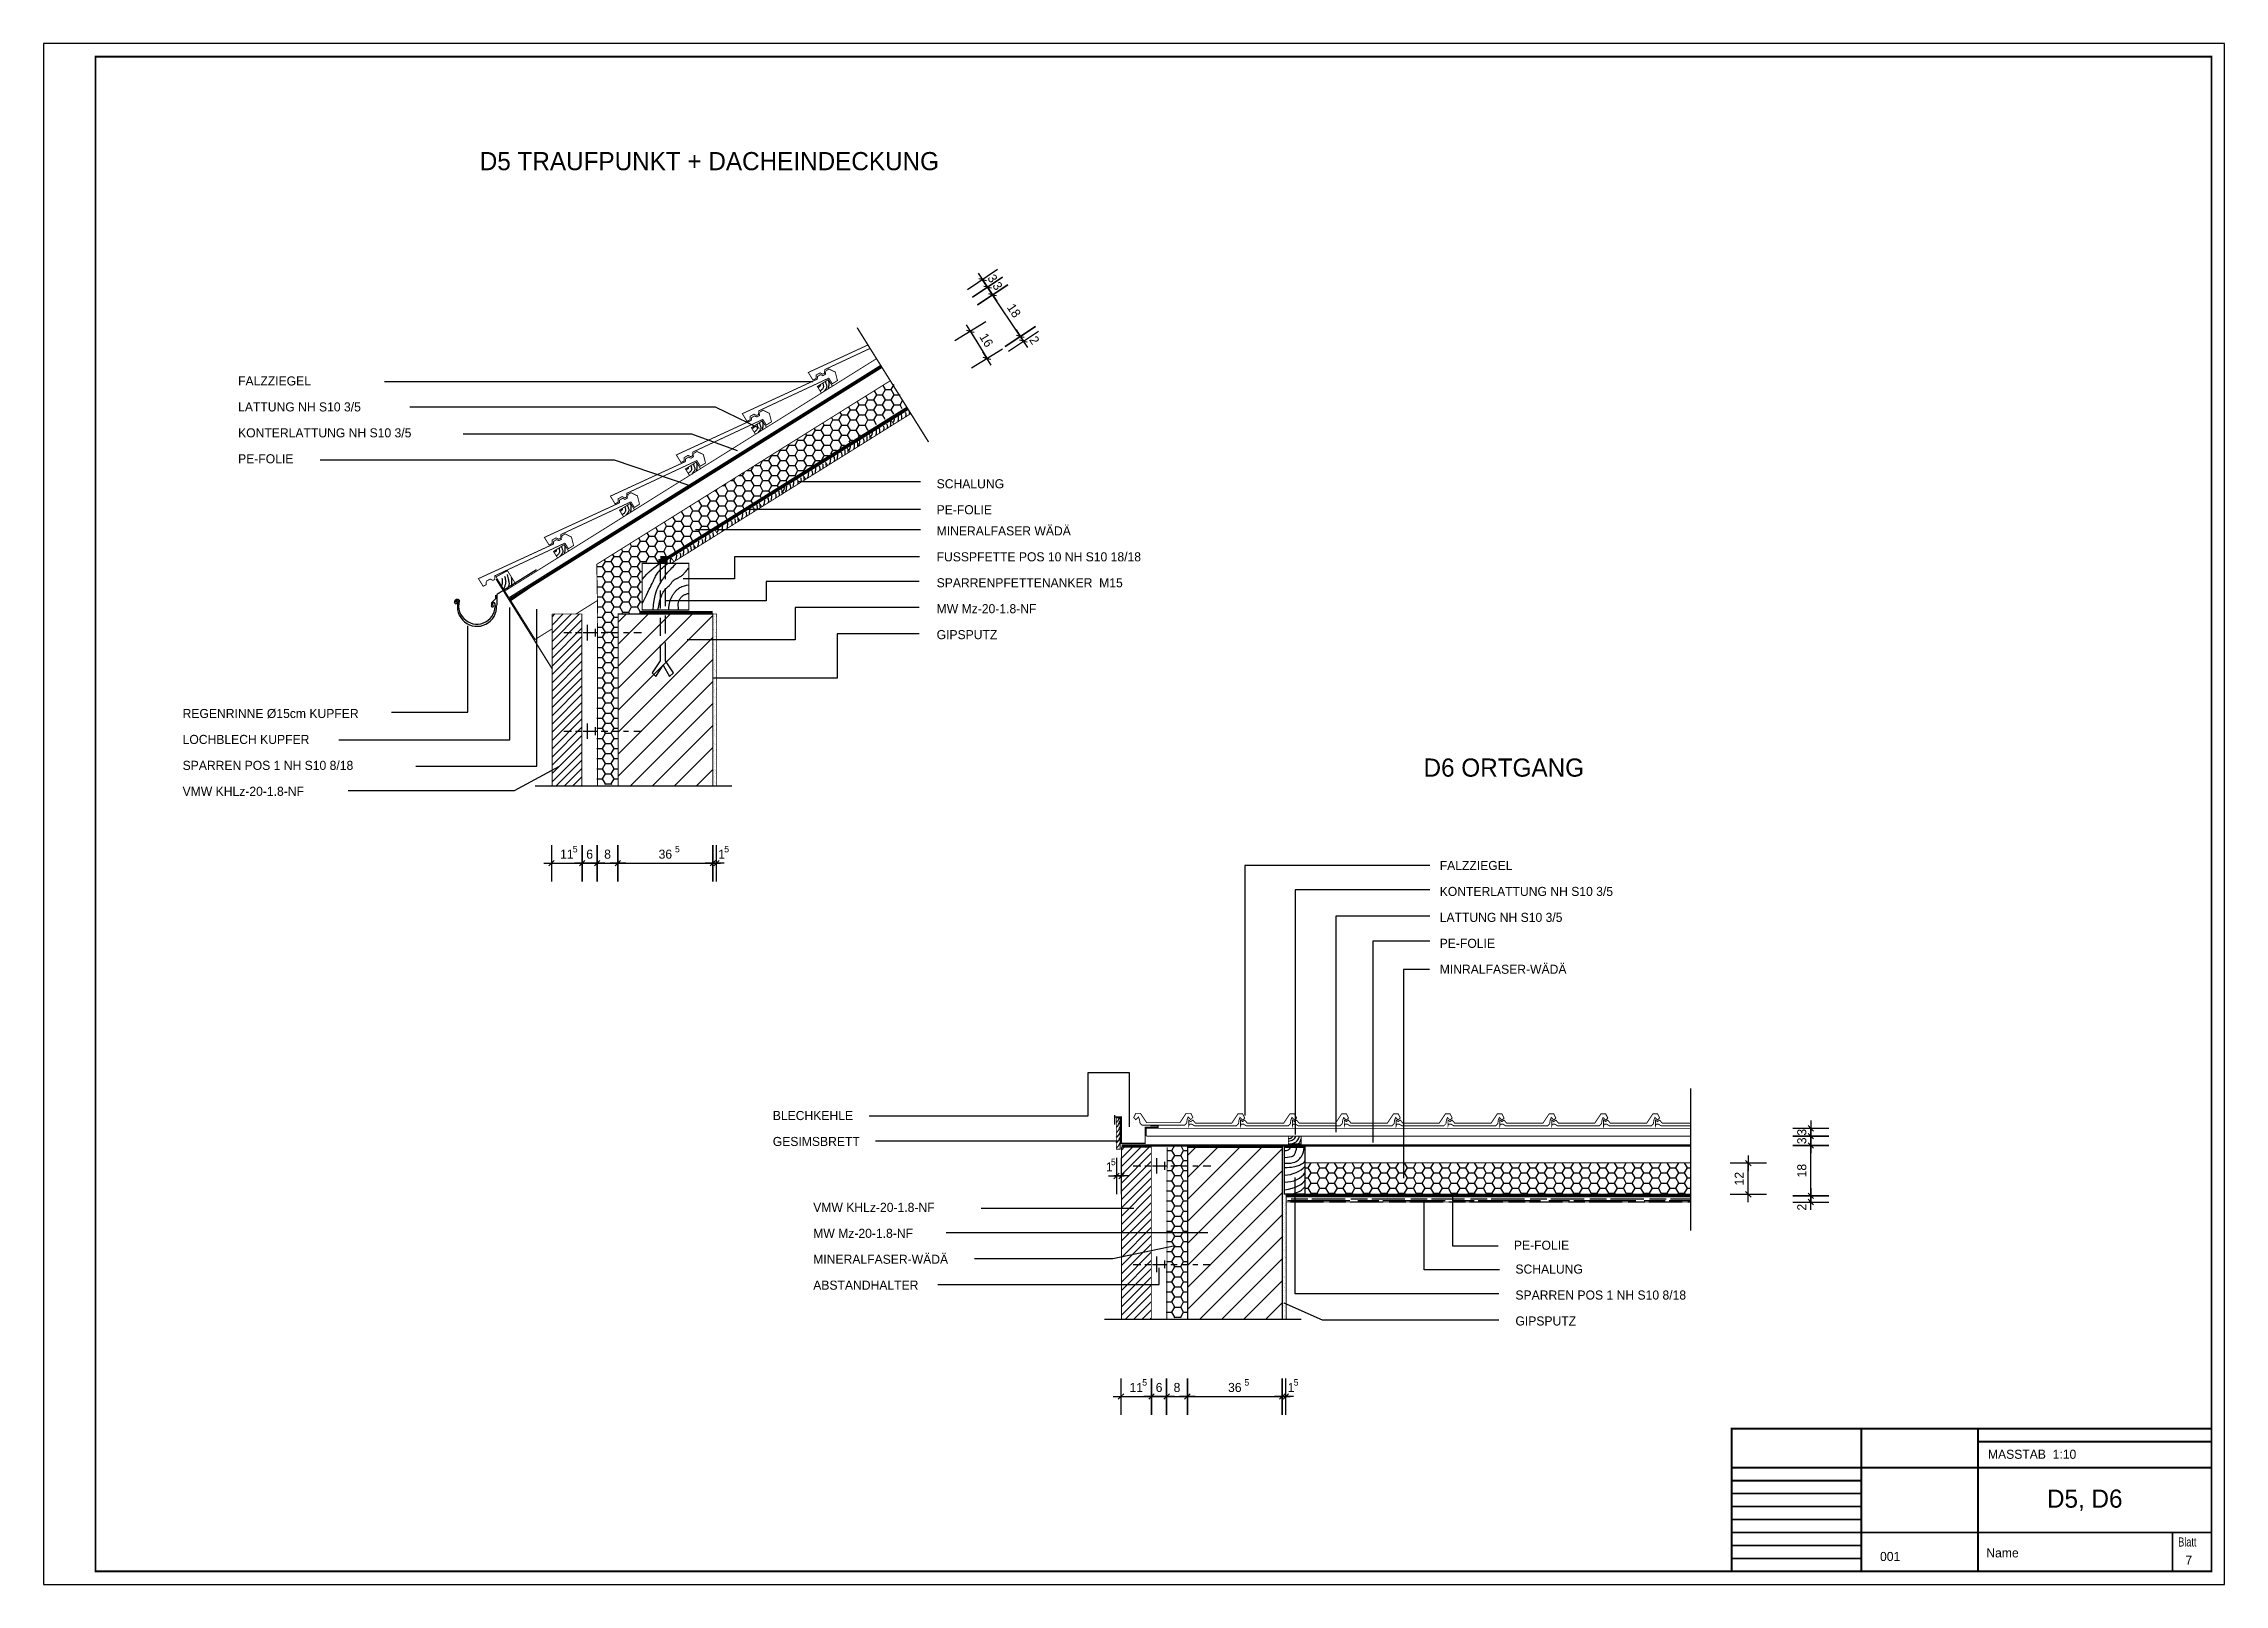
# Model space of a CAD drawing. Extents: x 0 to 21025, y 0 to 14850.
import ezdxf
from ezdxf.enums import TextEntityAlignment as Align

# ---------------------------------------------------------------- set-up
doc = ezdxf.new("R2010")
doc.units = 0
doc.header["$LTSCALE"] = 175
doc.linetypes.add('GESTRICHELT', pattern=[0.75, 0.5, -0.25])
doc.linetypes.add('GESTRICHELTX2', pattern=[1.5, 1, -0.5])
doc.layers.get('0').update_dxf_attribs({"linetype": 'CONTINUOUS'})
doc.layers.get('DEFPOINTS').update_dxf_attribs({"linetype": 'CONTINUOUS'})
for name, color, linetype in [('BEMASSUNG', 7, 'CONTINUOUS'), ('DACHZIEGEL', 8, 'CONTINUOUS'), ('DAEMMUNG', 4, 'CONTINUOUS'), ('DETAILS', 7, 'GESTRICHELTX2'), ('DRAHTANKER', 7, 'CONTINUOUS'), ('HOLZ', 5, 'CONTINUOUS'), ('LEGENDE-35', 7, 'CONTINUOUS'), ('LEGENDE-70', 7, 'CONTINUOUS'), ('MAUERWERK', 6, 'CONTINUOUS'), ('PE-FOLIE', 1, 'GESTRICHELTX2'), ('REGENRINNE', 3, 'CONTINUOUS'), ('SCHNITTKANTEN', 1, 'GESTRICHELT'), ('SCHRAFFUR', 2, 'CONTINUOUS')]:
    doc.layers.add(name, color=color, linetype=linetype)
doc.dimstyles.get("Standard").update_dxf_attribs({"dimtxt": 2.5, "dimasz": 2.5, "dimexe": 1.25, "dimexo": 0.625, "dimtad": 1, "dimcen": 2.5, "dimazin": 3, "dimtfac": 1, "dimtmove": 0, "dimatfit": 3})

msp = doc.modelspace()

# ---------------------------------------------------------------- texts
at = {"layer": 'BEMASSUNG'}
for s, height, p in [('SCHALUNG', 87.5, (8609.794424, 10563.995813)), ('FALZZIEGEL', 87.5, (13460, 6885)), ('KONTERLATTUNG NH S10 3/5', 87.5, (13460, 6635)), ('LATTUNG NH S10 3/5', 87.5, (13460, 6385)), ('PE-FOLIE', 87.5, (13460, 6135)), ('MINRALFASER-WÄDÄ', 87.5, (13460, 5885)), ('5', 62.5, (10290, 4040))]:
    msp.add_text(s, height=height, dxfattribs=at).set_placement(p)
at = {"layer": 'DETAILS'}
for s, height, p in [('D5, D6', 175, (19314.561908, 739.032659)), ('7', 87.5, (20650, 190))]:
    msp.add_text(s, height=height, dxfattribs=at).set_placement(p)
at = {"layer": 'DRAHTANKER'}
for p in [(5101.85938, 7055.360132), (6086.85938, 7055.360132), (6561.85938, 7055.360132), (10591.85938, 1915.360132), (11576.85938, 1915.360132), (12051.85938, 1915.360132)]:
    msp.add_text('5', height=62.5, dxfattribs=at).set_placement(p)
at = {"layer": 'LEGENDE-35'}
for s, p in [('FALZZIEGEL', (1875, 11555)), ('LATTUNG NH S10 3/5', (1875, 11305)), ('KONTERLATTUNG NH S10 3/5', (1875, 11055)), ('PE-FOLIE', (1875, 10805)), ('PE-FOLIE', (8609.794424, 10313.995813)), ('MINERALFASER WÄDÄ', (8609.794424, 10110)), ('FUSSPFETTE POS 10 NH S10 18/18', (8609.794424, 9860)), ('SPARRENPFETTENANKER  M15', (8609.794424, 9610)), ('MW Mz-20-1.8-NF', (8609.794424, 9360)), ('GIPSPUTZ', (8609.794424, 9110)), ('REGENRINNE %%c15cm KUPFER', (1340, 8350)), ('LOCHBLECH KUPFER', (1340, 8100)), ('SPARREN POS 1 NH S10 8/18', (1340, 7850)), ('VMW KHLz-20-1.8-NF', (1340, 7600)), ('BLECHKEHLE', (7030, 4475)), ('GESIMSBRETT', (7030, 4225)), ('VMW KHLz-20-1.8-NF', (7420, 3590)), ('MW Mz-20-1.8-NF', (7420, 3340)), ('MINERALFASER-WÄDÄ', (7420, 3090)), ('PE-FOLIE', (14175, 3225)), ('SCHALUNG', (14190, 2995)), ('ABSTANDHALTER', (7420, 2840)), ('SPARREN POS 1 NH S10 8/18', (14190, 2745)), ('GIPSPUTZ', (14190, 2495)), ('MASSTAB  1:10', (18745.266644, 1210.264338)), ('001', (17705, 225)), ('Name', (18730, 260))]:
    msp.add_text(s, height=87.5, dxfattribs=at).set_placement(p)
at = {"layer": 'LEGENDE-35', "width": 0.75}
msp.add_text('Blatt', height=87.5, dxfattribs=at).set_placement((20580, 365))
at = {"layer": 'LEGENDE-70'}
for s, p in [('D5 TRAUFPUNKT + DACHEINDECKUNG', (4205, 13630)), ('D6 ORTGANG', (13304.009936, 7784.937687))]:
    msp.add_text(s, height=175, dxfattribs=at).set_placement(p)

# ---------------------------------------------------------------- blocks, each defined once
blk = doc.blocks.new('*X5')
at = {"color": 0}
for p, q in [((5645, 9702.025157), (5910.474843, 9967.5)), ((5645, 9781.57467), (5830.92533, 9967.5)), ((5645, 9861.124183), (5751.375817, 9967.5)), ((5645, 9940.673696), (5671.826304, 9967.5)), ((5645, 9622.475644), (5932.5, 9909.975644)), ((5645, 9542.926131), (5932.5, 9830.426131)), ((5645, 9463.376618), (5932.5, 9750.876618)), ((5645, 9383.827106), (5932.5, 9671.327106)), ((5645, 9304.277593), (5932.5, 9591.777593)), ((5645, 9224.72808), (5932.5, 9512.22808)), ((5645, 9145.178567), (5932.5, 9432.678567)), ((5645, 9065.629054), (5932.5, 9353.129054)), ((5645, 8986.079541), (5932.5, 9273.579541)), ((5645, 8906.530028), (5932.5, 9194.030028)), ((5645, 8826.980515), (5932.5, 9114.480515)), ((5645, 8747.431002), (5932.5, 9034.931002)), ((5645, 8667.88149), (5932.5, 8955.38149)), ((5645, 8588.331977), (5932.5, 8875.831977)), ((5645, 8508.782464), (5932.5, 8796.282464)), ((5645, 8429.232951), (5932.5, 8716.732951)), ((5645, 8349.683438), (5932.5, 8637.183438)), ((5684.866075, 8310), (5932.5, 8557.633925)), ((5764.415588, 8310), (5932.5, 8478.084412)), ((5843.965101, 8310), (5932.5, 8398.534899)), ((5923.514613, 8310), (5932.5, 8318.985387))]:
    blk.add_line(p, q, dxfattribs=at)
blk = doc.blocks.new('*X6')
at = {"color": 0}
for p, q in [((6282.5, 9252.348481), (6997.651519, 9967.5)), ((6282.5, 9464.480515), (6785.519485, 9967.5)), ((6282.5, 9676.61255), (6573.38745, 9967.5)), ((6282.5, 9888.744584), (6361.255416, 9967.5)), ((6282.5, 9040.216447), (7195, 9952.716447)), ((6282.5, 8828.084412), (7195, 9740.584412)), ((6282.5, 8615.952378), (7195, 9528.452378)), ((6282.5, 8403.820344), (7195, 9316.320344)), ((6400.811691, 8310), (7195, 9104.188309)), ((6612.943725, 8310), (7195, 8892.056275)), ((6825.07576, 8310), (7195, 8679.92424)), ((7037.207794, 8310), (7195, 8467.792206))]:
    blk.add_line(p, q, dxfattribs=at)
blk = doc.blocks.new('MASSHILFSLINIE')
for points in [[(75, 0), (-75, 0)], [(0, 0), (-26.516504, -26.516504)], [(0, -175), (0, 175)], [(0, 0), (26.516504, 26.516504)]]:
    blk.add_lwpolyline(points)
blk = doc.blocks.new('*D7')
at = {"color": 0, "linetype": 'BYBLOCK'}
blk.add_line((5641, 7565), (5934, 7565), dxfattribs=at)
at = {"layer": 'DEFPOINTS', "color": 0, "linetype": 'BYBLOCK'}
for p in [(5640, 8330), (5935, 8330), (5935, 7565)]:
    blk.add_point(p, dxfattribs=at)
at = {"color": 0, "linetype": 'BYBLOCK', "rotation": 180}
blk.add_blockref('MASSHILFSLINIE', (5640, 7565), dxfattribs=at)
at = {"color": 0, "linetype": 'BYBLOCK'}
blk.add_blockref('MASSHILFSLINIE', (5935, 7565), dxfattribs=at)
blk.add_text('11', height=87.5, dxfattribs=at).set_placement((5787.5, 7652.5), align=Align.MIDDLE_CENTER)
blk = doc.blocks.new('*D8')
at = {"color": 0, "linetype": 'BYBLOCK'}
blk.add_line((5936, 7565), (6079, 7565), dxfattribs=at)
at = {"layer": 'DEFPOINTS', "color": 0, "linetype": 'BYBLOCK'}
for p in [(5935, 8330), (6080, 8315), (6080, 7565)]:
    blk.add_point(p, dxfattribs=at)
at = {"color": 0, "linetype": 'BYBLOCK', "rotation": 180}
blk.add_blockref('MASSHILFSLINIE', (5935, 7565), dxfattribs=at)
at = {"color": 0, "linetype": 'BYBLOCK'}
blk.add_blockref('MASSHILFSLINIE', (6080, 7565), dxfattribs=at)
blk.add_text('6', height=87.5, dxfattribs=at).set_placement((6007.5, 7652.5), align=Align.MIDDLE_CENTER)
blk = doc.blocks.new('*D9')
at = {"color": 0, "linetype": 'BYBLOCK'}
blk.add_line((6081, 7565), (6279, 7565), dxfattribs=at)
at = {"layer": 'DEFPOINTS', "color": 0, "linetype": 'BYBLOCK'}
for p in [(6080, 8315), (6280, 8345), (6280, 7565)]:
    blk.add_point(p, dxfattribs=at)
at = {"color": 0, "linetype": 'BYBLOCK', "rotation": 180}
blk.add_blockref('MASSHILFSLINIE', (6080, 7565), dxfattribs=at)
at = {"color": 0, "linetype": 'BYBLOCK'}
blk.add_blockref('MASSHILFSLINIE', (6280, 7565), dxfattribs=at)
blk.add_text('8', height=87.5, dxfattribs=at).set_placement((6180, 7652.5), align=Align.MIDDLE_CENTER)
blk = doc.blocks.new('*D10')
at = {"color": 0, "linetype": 'BYBLOCK'}
blk.add_line((6281, 7565), (7194, 7565), dxfattribs=at)
at = {"layer": 'DEFPOINTS', "color": 0, "linetype": 'BYBLOCK'}
for p in [(6280, 8345), (7195, 8330), (7195, 7565)]:
    blk.add_point(p, dxfattribs=at)
at = {"color": 0, "linetype": 'BYBLOCK', "rotation": 180}
blk.add_blockref('MASSHILFSLINIE', (6280, 7565), dxfattribs=at)
at = {"color": 0, "linetype": 'BYBLOCK'}
blk.add_blockref('MASSHILFSLINIE', (7195, 7565), dxfattribs=at)
blk.add_text('36', height=87.5, dxfattribs=at).set_placement((6737.5, 7652.5), align=Align.MIDDLE_CENTER)
blk = doc.blocks.new('*X11')
at = {"color": 0}
for p, q in [((7195.396396, 9905.34483), (7195.396396, 9905.34483)), ((7201.844894, 9966.047958), (7201.844894, 9966.047958)), ((7211.49321, 9910.161647), (7211.49321, 9910.161647)), ((7213.670456, 9946.995865), (7213.670456, 9946.995865)), ((7217.146077, 9885.414919), (7217.146077, 9885.414919)), ((7222.035603, 9903.445402), (7222.035603, 9903.445402)), ((7226.68317, 9948.709021), (7226.68317, 9948.709021)), ((7226.918896, 9940.141516), (7226.918896, 9940.141516)), ((7228.49373, 9891.970922), (7228.49373, 9891.970922)), ((7196.351047, 9817.927967), (7196.351047, 9817.927967)), ((7197.925881, 9769.757372), (7197.925881, 9769.757372)), ((7198.81239, 9720.600493), (7198.81239, 9720.600493)), ((7199.500715, 9721.586778), (7199.500715, 9721.586778)), ((7201.075549, 9673.416184), (7201.075549, 9673.416184)), ((7202.32538, 9816.522888), (7202.32538, 9816.522888)), ((7202.763372, 9880.831157), (7202.763372, 9880.831157)), ((7204.618759, 9686.889132), (7204.618759, 9686.889132)), ((7204.754183, 9715.496258), (7204.754183, 9715.496258)), ((7205.488655, 9816.461183), (7205.488655, 9816.461183)), ((7215.525843, 9753.053841), (7215.525843, 9753.053841)), ((7218.116797, 9793.718341), (7218.116797, 9793.718341)), ((7220.562072, 9700.670582), (7220.562072, 9700.670582)), ((7222.516089, 9753.920332), (7222.516089, 9753.920332)), ((7222.72478, 9789.495902), (7222.72478, 9789.495902)), ((7225.813275, 9819.13697), (7225.813275, 9819.13697)), ((7228.538557, 9754.766997), (7228.538557, 9754.766997)), ((7230.068564, 9843.800327), (7230.068564, 9843.800327)), ((7231.643398, 9795.629733), (7231.643398, 9795.629733)), ((7231.683919, 9847.559091), (7231.683919, 9847.559091)), ((7196.649681, 9631.775174), (7196.649681, 9631.775174)), ((7197.12108, 9471.660804), (7197.12108, 9471.660804)), ((7197.620401, 9540.078595), (7197.620401, 9540.078595)), ((7202.228385, 9535.856157), (7202.228385, 9535.856157)), ((7202.650383, 9625.24559), (7202.650383, 9625.24559)), ((7204.225217, 9577.074996), (7204.225217, 9577.074996)), ((7205.23467, 9565.971188), (7205.23467, 9565.971188)), ((7205.800051, 9528.904401), (7205.800051, 9528.904401)), ((7206.474146, 9492.947108), (7206.474146, 9492.947108)), ((7207.344042, 9622.519159), (7207.344042, 9622.519159)), ((7207.374885, 9480.733807), (7207.374885, 9480.733807)), ((7207.663473, 9464.944559), (7207.663473, 9464.944559)), ((7214.402499, 9659.609948), (7214.402499, 9659.609948)), ((7217.381231, 9559.111817), (7217.381231, 9559.111817)), ((7221.532792, 9608.974004), (7221.532792, 9608.974004)), ((7223.978066, 9515.926246), (7223.978066, 9515.926246)), ((7224.944892, 9652.893702), (7224.944892, 9652.893702)), ((7225.425379, 9503.368632), (7225.425379, 9503.368632)), ((7226.140775, 9604.751565), (7226.140775, 9604.751565)), ((7227.668662, 9625.194946), (7227.668662, 9625.194946)), ((7230.393944, 9560.824973), (7230.393944, 9560.824973)), ((7196.186715, 9426.863979), (7196.186715, 9426.863979)), ((7200.065676, 9447.030837), (7200.065676, 9447.030837)), ((7201.036396, 9355.334259), (7201.036396, 9355.334259)), ((7203.48167, 9262.2865), (7203.48167, 9262.2865)), ((7205.644379, 9351.11182), (7205.644379, 9351.11182)), ((7208.14396, 9315.419488), (7208.14396, 9315.419488)), ((7208.329533, 9299.005084), (7208.329533, 9299.005084)), ((7208.949719, 9432.563213), (7208.949719, 9432.563213)), ((7209.199429, 9428.577135), (7209.199429, 9428.577135)), ((7210.524553, 9384.392619), (7210.524553, 9384.392619)), ((7212.099387, 9336.222024), (7212.099387, 9336.222024)), ((7213.674221, 9288.05143), (7213.674221, 9288.05143)), ((7217.311789, 9409.058248), (7217.311789, 9409.058248)), ((7219.236618, 9365.169792), (7219.236618, 9365.169792)), ((7224.948786, 9424.229667), (7224.948786, 9424.229667)), ((7227.394061, 9331.181909), (7227.394061, 9331.181909)), ((7227.854182, 9402.342003), (7227.854182, 9402.342003)), ((7228.334669, 9252.816933), (7228.334669, 9252.816933)), ((7229.524049, 9431.252922), (7229.524049, 9431.252922)), ((7229.556769, 9420.007229), (7229.556769, 9420.007229)), ((7232.249331, 9366.882949), (7232.249331, 9366.882949)), ((7198.042102, 9232.921954), (7198.042102, 9232.921954)), ((7200.03037, 9221.109104), (7200.03037, 9221.109104)), ((7204.45239, 9170.589922), (7204.45239, 9170.589922)), ((7206.897665, 9077.542164), (7206.897665, 9077.542164)), ((7209.060374, 9166.367484), (7209.060374, 9166.367484)), ((7210.18492, 9105.06306), (7210.18492, 9105.06306)), ((7210.572763, 9214.392859), (7210.572763, 9214.392859)), ((7211.053249, 9064.867789), (7211.053249, 9064.867789)), ((7211.054816, 9234.635111), (7211.054816, 9234.635111)), ((7215.249055, 9239.880836), (7215.249055, 9239.880836)), ((7216.823888, 9191.710242), (7216.823888, 9191.710242)), ((7218.398722, 9143.539647), (7218.398722, 9143.539647)), ((7219.973556, 9095.369053), (7219.973556, 9095.369053)), ((7220.221079, 9158.506548), (7220.221079, 9158.506548)), ((7221.092005, 9171.227768), (7221.092005, 9171.227768)), ((7221.54839, 9047.198459), (7221.54839, 9047.198459)), ((7228.364781, 9239.485331), (7228.364781, 9239.485331)), ((7230.763472, 9151.790303), (7230.763472, 9151.790303)), ((7230.810055, 9146.437572), (7230.810055, 9146.437572)), ((7231.379436, 9237.310898), (7231.379436, 9237.310898)), ((7231.780775, 9054.740994), (7231.780775, 9054.740994)), ((7196.125465, 8879.553742), (7196.125465, 8879.553742)), ((7197.700299, 8831.383148), (7197.700299, 8831.383148)), ((7199.897489, 9038.97993), (7199.897489, 9038.97993)), ((7201.752876, 8845.037906), (7201.752876, 8845.037906)), ((7202.939659, 8970.557405), (7202.939659, 8970.557405)), ((7207.868385, 8985.845586), (7207.868385, 8985.845586)), ((7210.313659, 8892.797827), (7210.313659, 8892.797827)), ((7212.040307, 8911.121035), (7212.040307, 8911.121035)), ((7212.476368, 8981.623147), (7212.476368, 8981.623147)), ((7212.910203, 9040.693086), (7212.910203, 9040.693086)), ((7213.482052, 8963.84116), (7213.482052, 8963.84116)), ((7214.76559, 8846.751062), (7214.76559, 8846.751062)), ((7222.947392, 8977.285744), (7222.947392, 8977.285744)), ((7223.123224, 8999.027865), (7223.123224, 8999.027865)), ((7223.130368, 8907.954849), (7223.130368, 8907.954849)), ((7224.698058, 8950.857271), (7224.698058, 8950.857271)), ((7226.272892, 8902.686676), (7226.272892, 8902.686676)), ((7227.847726, 8854.516082), (7227.847726, 8854.516082)), ((7231.243958, 9002.265233), (7231.243958, 9002.265233)), ((7196.200633, 8775.892016), (7196.200633, 8775.892016)), ((7196.681119, 8626.366945), (7196.681119, 8626.366945)), ((7199.275133, 8783.212554), (7199.275133, 8783.212554)), ((7200.849967, 8735.041959), (7200.849967, 8735.041959)), ((7202.424801, 8686.871365), (7202.424801, 8686.871365)), ((7203.608263, 8651.095881), (7203.608263, 8651.095881)), ((7203.999635, 8638.700771), (7203.999635, 8638.700771)), ((7205.848949, 8720.005705), (7205.848949, 8720.005705)), ((7211.284379, 8801.101249), (7211.284379, 8801.101249)), ((7213.729654, 8708.053491), (7213.729654, 8708.053491)), ((7213.895695, 8717.179011), (7213.895695, 8717.179011)), ((7213.962539, 8814.316089), (7213.962539, 8814.316089)), ((7215.892363, 8796.878811), (7215.892363, 8796.878811)), ((7216.391342, 8713.28946), (7216.391342, 8713.28946)), ((7216.620977, 8652.809038), (7216.620977, 8652.809038)), ((7224.802779, 8783.343719), (7224.802779, 8783.343719)), ((7226.039658, 8657.403149), (7226.039658, 8657.403149)), ((7229.42256, 8806.345488), (7229.42256, 8806.345488)), ((7230.997394, 8758.174894), (7230.997394, 8758.174894)), ((7195.395967, 8543.239065), (7195.395967, 8543.239065)), ((7195.426462, 8520.5612), (7195.426462, 8520.5612)), ((7199.109922, 8525.340316), (7199.109922, 8525.340316)), ((7205.46365, 8457.153857), (7205.46365, 8457.153857)), ((7205.574469, 8590.530177), (7205.574469, 8590.530177)), ((7207.149303, 8542.359582), (7207.149303, 8542.359582)), ((7208.724137, 8494.188988), (7208.724137, 8494.188988)), ((7208.758238, 8469.454005), (7208.758238, 8469.454005)), ((7210.298971, 8446.018394), (7210.298971, 8446.018394)), ((7214.700374, 8616.356913), (7214.700374, 8616.356913)), ((7215.751082, 8523.236987), (7215.751082, 8523.236987)), ((7216.871828, 8563.76439), (7216.871828, 8563.76439)), ((7217.145648, 8523.309154), (7217.145648, 8523.309154)), ((7218.116368, 8431.612576), (7218.116368, 8431.612576)), ((7218.476364, 8458.867013), (7218.476364, 8458.867013)), ((7219.300631, 8462.73776), (7219.300631, 8462.73776)), ((7219.308357, 8612.134474), (7219.308357, 8612.134474)), ((7222.724352, 8427.390137), (7222.724352, 8427.390137)), ((7226.658166, 8589.401695), (7226.658166, 8589.401695)), ((7197.281849, 8326.619175), (7197.281849, 8326.619175)), ((7198.811961, 8358.494729), (7198.811961, 8358.494729)), ((7199.590409, 8375.815246), (7199.590409, 8375.815246)), ((7211.873805, 8397.8478), (7211.873805, 8397.8478)), ((7213.448639, 8349.677206), (7213.448639, 8349.677206)), ((7217.606469, 8329.294962), (7217.606469, 8329.294962)), ((7219.781118, 8313.21269), (7219.781118, 8313.21269)), ((7220.561643, 8338.564818), (7220.561643, 8338.564818)), ((7228.513553, 8395.459671), (7228.513553, 8395.459671)), ((7228.948947, 8406.85145), (7228.948947, 8406.85145))]:
    blk.add_line(p, q, dxfattribs=at)
blk = doc.blocks.new('*D14')
at = {"color": 0, "linetype": 'BYBLOCK'}
blk.add_line((7196, 7565), (7229, 7565), dxfattribs=at)
at = {"layer": 'DEFPOINTS', "color": 0, "linetype": 'BYBLOCK'}
for p in [(7195, 8330), (7230, 8320), (7230, 7565)]:
    blk.add_point(p, dxfattribs=at)
at = {"color": 0, "linetype": 'BYBLOCK', "rotation": 180}
blk.add_blockref('MASSHILFSLINIE', (7195, 7565), dxfattribs=at)
at = {"color": 0, "linetype": 'BYBLOCK'}
blk.add_blockref('MASSHILFSLINIE', (7230, 7565), dxfattribs=at)
blk.add_text('1', height=87.5, dxfattribs=at).set_placement((7280, 7652.5), align=Align.MIDDLE_CENTER)
blk = doc.blocks.new('*D16')
at = {"color": 0, "linetype": 'BYBLOCK'}
blk.add_line((9678.828818, 12690.02817), (9837.780624, 12431.731487), dxfattribs=at)
at = {"layer": 'DEFPOINTS', "color": 0, "linetype": 'BYBLOCK'}
for p in [(9838.304721, 12430.879828), (8905, 12215), (9065, 11955)]:
    blk.add_point(p, dxfattribs=at)
at = {"color": 0, "linetype": 'BYBLOCK'}
for p, rotation in [((9678.304721, 12690.879828), 121.607502), ((9838.304721, 12430.879828), 301.607502)]:
    blk.add_blockref('MASSHILFSLINIE', p, dxfattribs=dict(at, rotation=rotation))
blk.add_text('16', height=87.5, rotation=301.607502, dxfattribs=at).set_placement((9832.824824, 12606.738353), align=Align.MIDDLE_CENTER)
blk = doc.blocks.new('*D23')
at = {"color": 0, "linetype": 'BYBLOCK'}
blk.add_line((9578.676069, 12216.985896), (9549.785469, 12260.321796), dxfattribs=at)
at = {"layer": 'DEFPOINTS', "color": 0, "linetype": 'BYBLOCK'}
for p in [(9549.230769, 12261.153846), (9075, 11945), (9105, 11900)]:
    blk.add_point(p, dxfattribs=at)
at = {"color": 0, "linetype": 'BYBLOCK'}
for p, rotation in [((9549.230769, 12261.153846), 123.690068), ((9579.230769, 12216.153846), 303.690068)]:
    blk.add_blockref('MASSHILFSLINIE', p, dxfattribs=dict(at, rotation=rotation))
blk.add_text('2', height=87.5, rotation=303.690068, dxfattribs=at).set_placement((9685, 12225), align=Align.MIDDLE_CENTER)
blk = doc.blocks.new('*D24')
at = {"color": 0, "linetype": 'BYBLOCK'}
blk.add_line((9548.676069, 12261.985896), (9282.093162, 12661.860257), dxfattribs=at)
at = {"layer": 'DEFPOINTS', "color": 0, "linetype": 'BYBLOCK'}
for p in [(9281.538462, 12662.692308), (8820, 12355), (9075, 11945)]:
    blk.add_point(p, dxfattribs=at)
at = {"color": 0, "linetype": 'BYBLOCK'}
for p, rotation in [((9281.538462, 12662.692308), 123.690068), ((9549.230769, 12261.153846), 303.690068)]:
    blk.add_blockref('MASSHILFSLINIE', p, dxfattribs=dict(at, rotation=rotation))
blk.add_text('18', height=87.5, rotation=303.690068, dxfattribs=at).set_placement((9488.189016, 12510.459344), align=Align.MIDDLE_CENTER)
blk = doc.blocks.new('*D25')
at = {"color": 0, "linetype": 'BYBLOCK'}
blk.add_line((9280.983761, 12663.524358), (9233.631623, 12734.552565), dxfattribs=at)
at = {"layer": 'DEFPOINTS', "color": 0, "linetype": 'BYBLOCK'}
for p in [(9233.076923, 12735.384615), (8775, 12430), (8820, 12355)]:
    blk.add_point(p, dxfattribs=at)
at = {"color": 0, "linetype": 'BYBLOCK'}
for p, rotation in [((9233.076923, 12735.384615), 123.690068), ((9281.538462, 12662.692308), 303.690068)]:
    blk.add_blockref('MASSHILFSLINIE', p, dxfattribs=dict(at, rotation=rotation))
blk.add_text('3', height=87.5, rotation=303.690068, dxfattribs=at).set_placement((9330.112093, 12747.574729), align=Align.MIDDLE_CENTER)
blk = doc.blocks.new('*X26')
at = {"color": 0}
for p, q in [((5126.85938, 4444.435354), (5158.125, 4444.435354)), ((5158.124994, 4444.435353), (5186.083054, 4492.860132)), ((5186.249998, 4395.72142), (5158.124998, 4444.435349)), ((5242.499994, 4395.721424), (5270.624994, 4444.435353)), ((5270.624998, 4444.435348), (5242.666935, 4492.860132)), ((5270.625, 4444.435354), (5326.875, 4444.435354)), ((5326.874994, 4444.435353), (5354.833053, 4492.860132)), ((5354.999997, 4395.721419), (5326.874997, 4444.435348)), ((5411.249994, 4395.721424), (5439.374994, 4444.435353)), ((5439.374997, 4444.435348), (5411.416935, 4492.860132)), ((5439.375, 4444.435354), (5495.625, 4444.435354)), ((5495.624993, 4444.435354), (5523.583052, 4492.860132)), ((5523.749997, 4395.721419), (5495.624997, 4444.435348)), ((5579.999993, 4395.721425), (5608.124993, 4444.435354)), ((5608.124996, 4444.435348), (5580.166934, 4492.860132)), ((5608.125, 4444.435354), (5664.375, 4444.435354)), ((5664.374993, 4444.435354), (5692.333052, 4492.860132)), ((5692.499996, 4395.721419), (5664.374996, 4444.435348)), ((5748.749992, 4395.721425), (5776.874992, 4444.435354)), ((5776.874996, 4444.435347), (5748.916933, 4492.860132)), ((5776.875, 4444.435354), (5833.125, 4444.435354)), ((5833.124992, 4444.435354), (5861.083051, 4492.860132)), ((5861.249996, 4395.721418), (5833.124996, 4444.435347)), ((5917.499992, 4395.721425), (5945.624992, 4444.435354)), ((5945.624995, 4444.435347), (5917.666933, 4492.860132)), ((5945.625, 4444.435354), (6001.875, 4444.435354)), ((6001.874992, 4444.435354), (6029.83305, 4492.860132)), ((6029.999995, 4395.721418), (6001.874995, 4444.435347)), ((6086.249991, 4395.721426), (6114.374991, 4444.435355)), ((6114.374995, 4444.435347), (6086.416932, 4492.860132)), ((6114.375, 4444.435354), (6170.625, 4444.435354)), ((6170.624991, 4444.435355), (6198.58305, 4492.860132)), ((6198.749995, 4395.721418), (6170.624995, 4444.435347)), ((6254.999991, 4395.721426), (6283.124991, 4444.435355)), ((6283.124994, 4444.435346), (6255.166931, 4492.860132)), ((6283.125, 4444.435354), (6339.375, 4444.435354)), ((6339.374991, 4444.435355), (6367.333049, 4492.860132)), ((6367.499994, 4395.721417), (6339.374994, 4444.435346)), ((6423.74999, 4395.721426), (6451.87499, 4444.435355)), ((6451.874994, 4444.435346), (6423.91693, 4492.860132)), ((6451.875, 4444.435354), (6508.125, 4444.435354)), ((6508.12499, 4444.435355), (6536.083048, 4492.860132)), ((6536.249994, 4395.721417), (6508.124994, 4444.435346)), ((6592.49999, 4395.721427), (6620.62499, 4444.435356)), ((6620.624993, 4444.435346), (6592.66693, 4492.860132)), ((6620.625, 4444.435354), (6676.875, 4444.435354)), ((6676.874989, 4444.435356), (6704.833047, 4492.860132)), ((6704.999993, 4395.721417), (6676.874993, 4444.435346)), ((6761.249989, 4395.721427), (6789.374989, 4444.435356)), ((6789.374993, 4444.435345), (6761.416929, 4492.860132)), ((6789.375, 4444.435354), (6845.625, 4444.435354)), ((6845.624989, 4444.435356), (6873.583047, 4492.860132)), ((6873.749992, 4395.721416), (6845.624992, 4444.435345)), ((6929.999989, 4395.721427), (6958.124989, 4444.435356)), ((6958.124992, 4444.435345), (6930.166928, 4492.860132)), ((6958.125, 4444.435354), (7014.375, 4444.435354)), ((7014.374988, 4444.435356), (7042.333046, 4492.860132)), ((7042.499992, 4395.721416), (7014.374992, 4444.435345)), ((7098.749988, 4395.721428), (7126.874988, 4444.435357)), ((7126.874992, 4444.435345), (7098.916927, 4492.860132)), ((7126.875, 4444.435354), (7183.125, 4444.435354)), ((7183.124988, 4444.435357), (7211.083045, 4492.860132)), ((7211.249991, 4395.721416), (7183.124991, 4444.435345)), ((7267.499987, 4395.721428), (7295.624987, 4444.435357)), ((7295.624991, 4444.435344), (7267.666927, 4492.860132)), ((7295.625, 4444.435354), (7351.875, 4444.435354)), ((7351.874987, 4444.435357), (7379.833044, 4492.860132)), ((7379.999991, 4395.721415), (7351.874991, 4444.435344)), ((7436.249987, 4395.721428), (7464.374987, 4444.435357)), ((7464.37499, 4444.435344), (7436.416926, 4492.860132)), ((7464.375, 4444.435354), (7520.625, 4444.435354)), ((7520.624987, 4444.435357), (7548.583044, 4492.860132)), ((7548.74999, 4395.721415), (7520.62499, 4444.435344)), ((7604.999986, 4395.721429), (7633.124986, 4444.435358)), ((7633.12499, 4444.435344), (7605.166925, 4492.860132)), ((7633.125, 4444.435354), (7689.375, 4444.435354)), ((7689.374986, 4444.435358), (7717.333043, 4492.860132)), ((7717.49999, 4395.721415), (7689.37499, 4444.435344)), ((7773.749986, 4395.721429), (7801.874986, 4444.435358)), ((7801.874989, 4444.435344), (7773.916924, 4492.860132)), ((7801.875, 4444.435354), (7858.125, 4444.435354)), ((7858.124986, 4444.435358), (7886.083042, 4492.860132)), ((7886.249989, 4395.721414), (7858.124989, 4444.435343)), ((7942.499985, 4395.721429), (7970.624985, 4444.435358)), ((7970.624989, 4444.435343), (7942.666924, 4492.860132)), ((7970.625, 4444.435354), (8026.875, 4444.435354)), ((8026.874985, 4444.435358), (8054.833041, 4492.860132)), ((8054.999989, 4395.721414), (8026.874989, 4444.435343)), ((8111.249985, 4395.72143), (8139.374985, 4444.435359)), ((8139.374988, 4444.435343), (8111.416923, 4492.860132)), ((8139.375, 4444.435354), (8195.625, 4444.435354)), ((8195.624985, 4444.435359), (8223.583041, 4492.860132)), ((8223.749988, 4395.721414), (8195.624988, 4444.435343)), ((8279.999984, 4395.72143), (8308.124984, 4444.435359)), ((8308.124988, 4444.435343), (8280.166922, 4492.860132)), ((8308.125, 4444.435354), (8364.375, 4444.435354)), ((8364.374984, 4444.435359), (8392.33304, 4492.860132)), ((8392.499987, 4395.721414), (8364.374987, 4444.435342)), ((8448.749984, 4395.72143), (8476.874984, 4444.435359)), ((8476.874987, 4444.435342), (8448.916921, 4492.860132)), ((8476.875, 4444.435354), (8533.125, 4444.435354)), ((8533.124983, 4444.435359), (8561.083039, 4492.860132)), ((8561.249987, 4395.721413), (8533.124987, 4444.435342)), ((8617.499983, 4395.721431), (8645.624983, 4444.435359)), ((8645.624987, 4444.435342), (8617.666921, 4492.860132)), ((8645.625, 4444.435354), (8701.875, 4444.435354)), ((8701.874983, 4444.43536), (8729.833038, 4492.860132)), ((8729.999986, 4395.721413), (8701.874986, 4444.435342)), ((8786.249982, 4395.721431), (8814.374982, 4444.43536)), ((8814.374986, 4444.435342), (8786.41692, 4492.860132)), ((8814.375, 4444.435354), (8845, 4444.435354)), ((5126.85938, 4347.007496), (5158.125, 4347.007496)), ((5126.85938, 4249.579639), (5158.125, 4249.579639)), ((5158.124994, 4347.007495), (5186.249994, 4395.721424)), ((5158.124994, 4249.579637), (5186.249994, 4298.293566)), ((5186.249998, 4298.293562), (5158.124998, 4347.007491)), ((5186.249998, 4200.865704), (5158.124998, 4249.579633)), ((5186.25, 4395.721425), (5242.5, 4395.721425)), ((5186.25, 4298.293568), (5242.5, 4298.293568)), ((5242.499994, 4298.293566), (5270.624994, 4347.007495)), ((5242.499994, 4200.865709), (5270.624994, 4249.579637)), ((5270.624998, 4347.007491), (5242.499998, 4395.721419)), ((5270.624998, 4249.579633), (5242.499998, 4298.293562)), ((5270.625, 4347.007496), (5326.875, 4347.007496)), ((5270.625, 4249.579639), (5326.875, 4249.579639)), ((5326.874994, 4347.007495), (5354.999994, 4395.721424)), ((5326.874994, 4249.579638), (5354.999994, 4298.293567)), ((5354.999998, 4298.293561), (5326.874998, 4347.00749)), ((5354.999998, 4200.865704), (5326.874998, 4249.579633)), ((5355, 4395.721425), (5411.25, 4395.721425)), ((5355, 4298.293568), (5411.25, 4298.293568)), ((5411.249993, 4298.293567), (5439.374993, 4347.007496)), ((5411.249993, 4200.865709), (5439.374993, 4249.579638)), ((5439.374997, 4347.00749), (5411.249997, 4395.721419)), ((5439.374997, 4249.579632), (5411.249997, 4298.293561)), ((5439.375, 4347.007496), (5495.625, 4347.007496)), ((5439.375, 4249.579639), (5495.625, 4249.579639)), ((5495.624993, 4347.007496), (5523.749993, 4395.721425)), ((5495.624993, 4249.579638), (5523.749993, 4298.293567)), ((5523.749997, 4298.293561), (5495.624997, 4347.00749)), ((5523.749997, 4200.865703), (5495.624997, 4249.579632)), ((5523.75, 4395.721425), (5580, 4395.721425)), ((5523.75, 4298.293568), (5580, 4298.293568)), ((5579.999993, 4298.293567), (5608.124993, 4347.007496)), ((5579.999993, 4200.865709), (5608.124993, 4249.579638)), ((5608.124997, 4347.00749), (5579.999997, 4395.721419)), ((5608.124997, 4249.579632), (5579.999997, 4298.293561)), ((5608.125, 4347.007496), (5664.375, 4347.007496)), ((5608.125, 4249.579639), (5664.375, 4249.579639)), ((5664.374992, 4249.579638), (5692.499992, 4298.293567)), ((5664.374993, 4347.007496), (5692.499993, 4395.721425)), ((5692.499996, 4298.293561), (5664.374996, 4347.00749)), ((5692.499997, 4200.865703), (5664.374997, 4249.579632)), ((5692.5, 4395.721425), (5748.75, 4395.721425)), ((5692.5, 4298.293568), (5748.75, 4298.293568)), ((5748.749992, 4298.293567), (5776.874992, 4347.007496)), ((5748.749992, 4200.865709), (5776.874992, 4249.579638)), ((5776.874996, 4347.00749), (5748.749996, 4395.721419)), ((5776.874996, 4249.579632), (5748.749996, 4298.293561)), ((5776.875, 4347.007496), (5833.125, 4347.007496)), ((5776.875, 4249.579639), (5833.125, 4249.579639)), ((5833.124992, 4347.007496), (5861.249992, 4395.721425)), ((5833.124992, 4249.579639), (5861.249992, 4298.293568)), ((5861.249996, 4298.29356), (5833.124996, 4347.007489)), ((5861.249996, 4200.865703), (5833.124996, 4249.579632)), ((5861.25, 4395.721425), (5917.5, 4395.721425)), ((5861.25, 4298.293568), (5917.5, 4298.293568)), ((5917.499992, 4298.293568), (5945.624992, 4347.007497)), ((5917.499992, 4200.86571), (5945.624992, 4249.579639)), ((5945.624996, 4347.007489), (5917.499996, 4395.721418)), ((5945.624996, 4249.579631), (5917.499996, 4298.29356)), ((5945.625, 4347.007496), (6001.875, 4347.007496)), ((5945.625, 4249.579639), (6001.875, 4249.579639)), ((6001.874991, 4249.579639), (6029.999991, 4298.293568)), ((6001.874992, 4347.007497), (6029.999992, 4395.721426)), ((6029.999995, 4298.29356), (6001.874995, 4347.007489)), ((6029.999996, 4200.865702), (6001.874996, 4249.579631)), ((6030, 4395.721425), (6086.25, 4395.721425)), ((6030, 4298.293568), (6086.25, 4298.293568)), ((6086.249991, 4298.293568), (6114.374991, 4347.007497)), ((6086.249991, 4200.86571), (6114.374991, 4249.579639)), ((6114.374995, 4347.007489), (6086.249995, 4395.721418)), ((6114.374995, 4249.579631), (6086.249995, 4298.29356)), ((6114.375, 4347.007496), (6170.625, 4347.007496)), ((6114.375, 4249.579639), (6170.625, 4249.579639)), ((6170.624991, 4347.007497), (6198.749991, 4395.721426)), ((6170.624991, 4249.579639), (6198.749991, 4298.293568)), ((6198.749995, 4298.29356), (6170.624995, 4347.007489)), ((6198.749995, 4200.865702), (6170.624995, 4249.579631)), ((6198.75, 4395.721425), (6255, 4395.721425)), ((6198.75, 4298.293568), (6255, 4298.293568)), ((6254.99999, 4200.86571), (6283.12499, 4249.579639)), ((6254.999991, 4298.293568), (6283.124991, 4347.007497)), ((6283.124994, 4347.007489), (6254.999994, 4395.721418)), ((6283.124995, 4249.579631), (6254.999995, 4298.29356)), ((6283.125, 4347.007496), (6339.375, 4347.007496)), ((6283.125, 4249.579639), (6339.375, 4249.579639)), ((6339.37499, 4347.007497), (6367.49999, 4395.721426)), ((6339.37499, 4249.579639), (6367.49999, 4298.293568)), ((6367.499994, 4298.29356), (6339.374994, 4347.007488)), ((6367.499994, 4200.865702), (6339.374994, 4249.579631)), ((6367.5, 4395.721425), (6423.75, 4395.721425)), ((6367.5, 4298.293568), (6423.75, 4298.293568)), ((6423.74999, 4298.293569), (6451.87499, 4347.007498)), ((6423.74999, 4200.865711), (6451.87499, 4249.57964)), ((6451.874994, 4347.007488), (6423.749994, 4395.721417)), ((6451.874994, 4249.57963), (6423.749994, 4298.293559)), ((6451.875, 4347.007496), (6508.125, 4347.007496)), ((6451.875, 4249.579639), (6508.125, 4249.579639)), ((6508.12499, 4347.007498), (6536.24999, 4395.721427)), ((6508.12499, 4249.57964), (6536.24999, 4298.293569)), ((6536.249994, 4298.293559), (6508.124994, 4347.007488)), ((6536.249994, 4200.865701), (6508.124994, 4249.57963)), ((6536.25, 4395.721425), (6592.5, 4395.721425)), ((6536.25, 4298.293568), (6592.5, 4298.293568)), ((6592.499989, 4298.293569), (6620.624989, 4347.007498)), ((6592.499989, 4200.865711), (6620.624989, 4249.57964)), ((6620.624993, 4347.007488), (6592.499993, 4395.721417)), ((6620.624994, 4249.57963), (6592.499994, 4298.293559)), ((6620.625, 4347.007496), (6676.875, 4347.007496)), ((6620.625, 4249.579639), (6676.875, 4249.579639)), ((6676.874989, 4347.007498), (6704.999989, 4395.721427)), ((6676.874989, 4249.57964), (6704.999989, 4298.293569)), ((6704.999993, 4298.293559), (6676.874993, 4347.007488)), ((6704.999993, 4200.865701), (6676.874993, 4249.57963)), ((6705, 4395.721425), (6761.25, 4395.721425)), ((6705, 4298.293568), (6761.25, 4298.293568)), ((6761.249989, 4298.293569), (6789.374989, 4347.007498)), ((6761.249989, 4200.865711), (6789.374989, 4249.57964)), ((6789.374993, 4347.007488), (6761.249993, 4395.721417)), ((6789.374993, 4249.57963), (6761.249993, 4298.293559)), ((6789.375, 4347.007496), (6845.625, 4347.007496)), ((6789.375, 4249.579639), (6845.625, 4249.579639)), ((6845.624989, 4347.007498), (6873.749989, 4395.721427)), ((6845.624989, 4249.57964), (6873.749989, 4298.293569)), ((6873.749993, 4298.293559), (6845.624993, 4347.007488)), ((6873.749993, 4200.865701), (6845.624993, 4249.57963)), ((6873.75, 4395.721425), (6930, 4395.721425)), ((6873.75, 4298.293568), (6930, 4298.293568)), ((6929.999988, 4298.29357), (6958.124988, 4347.007498)), ((6929.999988, 4200.865712), (6958.124988, 4249.579641)), ((6958.124992, 4347.007487), (6929.999992, 4395.721416)), ((6958.124992, 4249.579629), (6929.999992, 4298.293558)), ((6958.125, 4347.007496), (7014.375, 4347.007496)), ((6958.125, 4249.579639), (7014.375, 4249.579639)), ((7014.374988, 4347.007499), (7042.499988, 4395.721428)), ((7014.374988, 4249.579641), (7042.499988, 4298.29357)), ((7042.499992, 4298.293558), (7014.374992, 4347.007487)), ((7042.499992, 4200.8657), (7014.374992, 4249.579629)), ((7042.5, 4395.721425), (7098.75, 4395.721425)), ((7042.5, 4298.293568), (7098.75, 4298.293568)), ((7098.749988, 4298.29357), (7126.874988, 4347.007499)), ((7098.749988, 4200.865712), (7126.874988, 4249.579641)), ((7126.874992, 4347.007487), (7098.749992, 4395.721416)), ((7126.874992, 4249.579629), (7098.749992, 4298.293558)), ((7126.875, 4347.007496), (7183.125, 4347.007496)), ((7126.875, 4249.579639), (7183.125, 4249.579639)), ((7183.124987, 4249.579641), (7211.249987, 4298.29357)), ((7183.124988, 4347.007499), (7211.249988, 4395.721428)), ((7211.249992, 4298.293558), (7183.124992, 4347.007487)), ((7211.249992, 4200.8657), (7183.124992, 4249.579629)), ((7211.25, 4395.721425), (7267.5, 4395.721425)), ((7211.25, 4298.293568), (7267.5, 4298.293568)), ((7267.499987, 4298.29357), (7295.624987, 4347.007499)), ((7267.499987, 4200.865712), (7295.624987, 4249.579641)), ((7295.624991, 4347.007487), (7267.499991, 4395.721416)), ((7295.624991, 4249.579629), (7267.499991, 4298.293558)), ((7295.625, 4347.007496), (7351.875, 4347.007496)), ((7295.625, 4249.579639), (7351.875, 4249.579639)), ((7351.874987, 4347.007499), (7379.999987, 4395.721428)), ((7351.874987, 4249.579641), (7379.999987, 4298.29357)), ((7379.999991, 4298.293558), (7351.874991, 4347.007487)), ((7379.999991, 4200.8657), (7351.874991, 4249.579629)), ((7380, 4395.721425), (7436.25, 4395.721425)), ((7380, 4298.293568), (7436.25, 4298.293568)), ((7436.249987, 4298.29357), (7464.374987, 4347.007499)), ((7436.249987, 4200.865713), (7464.374987, 4249.579642)), ((7464.374991, 4347.007486), (7436.249991, 4395.721415)), ((7464.374991, 4249.579629), (7436.249991, 4298.293557)), ((7464.375, 4347.007496), (7520.625, 4347.007496)), ((7464.375, 4249.579639), (7520.625, 4249.579639)), ((7520.624986, 4249.579642), (7548.749986, 4298.293571)), ((7520.624987, 4347.0075), (7548.749987, 4395.721429)), ((7548.74999, 4298.293557), (7520.62499, 4347.007486)), ((7548.749991, 4200.865699), (7520.624991, 4249.579628)), ((7548.75, 4395.721425), (7605, 4395.721425)), ((7548.75, 4298.293568), (7605, 4298.293568)), ((7604.999986, 4298.293571), (7633.124986, 4347.0075)), ((7604.999986, 4200.865713), (7633.124986, 4249.579642)), ((7633.12499, 4347.007486), (7604.99999, 4395.721415)), ((7633.12499, 4249.579628), (7604.99999, 4298.293557)), ((7633.125, 4347.007496), (7689.375, 4347.007496)), ((7633.125, 4249.579639), (7689.375, 4249.579639)), ((7689.374986, 4347.0075), (7717.499986, 4395.721429)), ((7689.374986, 4249.579642), (7717.499986, 4298.293571)), ((7717.49999, 4298.293557), (7689.37499, 4347.007486)), ((7717.49999, 4200.865699), (7689.37499, 4249.579628)), ((7717.5, 4395.721425), (7773.75, 4395.721425)), ((7717.5, 4298.293568), (7773.75, 4298.293568)), ((7773.749985, 4200.865713), (7801.874985, 4249.579642)), ((7773.749986, 4298.293571), (7801.874986, 4347.0075)), ((7801.874989, 4347.007486), (7773.749989, 4395.721415)), ((7801.87499, 4249.579628), (7773.74999, 4298.293557)), ((7801.875, 4347.007496), (7858.125, 4347.007496)), ((7801.875, 4249.579639), (7858.125, 4249.579639)), ((7858.124985, 4347.0075), (7886.249985, 4395.721429)), ((7858.124985, 4249.579642), (7886.249985, 4298.293571)), ((7886.249989, 4298.293557), (7858.124989, 4347.007486)), ((7886.249989, 4200.865699), (7858.124989, 4249.579628)), ((7886.25, 4395.721425), (7942.5, 4395.721425)), ((7886.25, 4298.293568), (7942.5, 4298.293568)), ((7942.499985, 4298.293571), (7970.624985, 4347.0075)), ((7942.499985, 4200.865714), (7970.624985, 4249.579643)), ((7970.624989, 4347.007485), (7942.499989, 4395.721414)), ((7970.624989, 4249.579628), (7942.499989, 4298.293557)), ((7970.625, 4347.007496), (8026.875, 4347.007496)), ((7970.625, 4249.579639), (8026.875, 4249.579639)), ((8026.874985, 4347.007501), (8054.999985, 4395.721429)), ((8026.874985, 4249.579643), (8054.999985, 4298.293572)), ((8054.999989, 4298.293556), (8026.874989, 4347.007485)), ((8054.999989, 4200.865699), (8026.874989, 4249.579627)), ((8055, 4395.721425), (8111.25, 4395.721425)), ((8055, 4298.293568), (8111.25, 4298.293568)), ((8111.249984, 4200.865714), (8139.374984, 4249.579643)), ((8111.249985, 4298.293572), (8139.374985, 4347.007501)), ((8139.374988, 4347.007485), (8111.249988, 4395.721414)), ((8139.374989, 4249.579627), (8111.249989, 4298.293556)), ((8139.375, 4347.007496), (8195.625, 4347.007496)), ((8139.375, 4249.579639), (8195.625, 4249.579639)), ((8195.624984, 4347.007501), (8223.749984, 4395.72143)), ((8195.624984, 4249.579643), (8223.749984, 4298.293572)), ((8223.749988, 4298.293556), (8195.624988, 4347.007485)), ((8223.749988, 4200.865698), (8195.624988, 4249.579627)), ((8223.75, 4395.721425), (8280, 4395.721425)), ((8223.75, 4298.293568), (8280, 4298.293568)), ((8279.999984, 4298.293572), (8308.124984, 4347.007501)), ((8279.999984, 4200.865714), (8308.124984, 4249.579643)), ((8308.124988, 4347.007485), (8279.999988, 4395.721414)), ((8308.124988, 4249.579627), (8279.999988, 4298.293556)), ((8308.125, 4347.007496), (8364.375, 4347.007496)), ((8308.125, 4249.579639), (8364.375, 4249.579639)), ((8364.374984, 4347.007501), (8392.499984, 4395.72143)), ((8364.374984, 4249.579643), (8392.499984, 4298.293572)), ((8392.499988, 4298.293556), (8364.374988, 4347.007485)), ((8392.499988, 4200.865698), (8364.374988, 4249.579627)), ((8392.5, 4395.721425), (8448.75, 4395.721425)), ((8392.5, 4298.293568), (8448.75, 4298.293568)), ((8448.749983, 4298.293572), (8476.874983, 4347.007501)), ((8448.749983, 4200.865715), (8476.874983, 4249.579644)), ((8476.874987, 4347.007484), (8448.749987, 4395.721413)), ((8476.874987, 4249.579627), (8448.749987, 4298.293556)), ((8476.875, 4347.007496), (8533.125, 4347.007496)), ((8476.875, 4249.579639), (8533.125, 4249.579639)), ((8533.124983, 4347.007501), (8561.249983, 4395.72143)), ((8533.124983, 4249.579644), (8561.249983, 4298.293573)), ((8561.249987, 4298.293555), (8533.124987, 4347.007484)), ((8561.249987, 4200.865698), (8533.124987, 4249.579627)), ((8561.25, 4395.721425), (8617.5, 4395.721425)), ((8561.25, 4298.293568), (8617.5, 4298.293568)), ((8617.499983, 4298.293573), (8645.624983, 4347.007502)), ((8617.499983, 4200.865715), (8645.624983, 4249.579644)), ((8645.624987, 4347.007484), (8617.499987, 4395.721413)), ((8645.624987, 4249.579626), (8617.499987, 4298.293555)), ((8645.625, 4347.007496), (8701.875, 4347.007496)), ((8645.625, 4249.579639), (8701.875, 4249.579639)), ((8701.874982, 4249.579644), (8729.999982, 4298.293573)), ((8701.874983, 4347.007502), (8729.999983, 4395.721431)), ((8729.999987, 4298.293555), (8701.874987, 4347.007484)), ((8729.999987, 4200.865697), (8701.874987, 4249.579626)), ((8730, 4395.721425), (8786.25, 4395.721425)), ((8730, 4298.293568), (8786.25, 4298.293568)), ((8786.249982, 4298.293573), (8814.374982, 4347.007502)), ((8786.249982, 4200.865715), (8814.374982, 4249.579644)), ((8814.374986, 4347.007484), (8786.249986, 4395.721413)), ((8814.374986, 4249.579626), (8786.249986, 4298.293555)), ((8814.375, 4347.007496), (8845, 4347.007496)), ((8814.375, 4249.579639), (8845, 4249.579639)), ((5181.627972, 4192.860132), (5186.249994, 4200.865708)), ((5186.25, 4200.86571), (5242.5, 4200.86571)), ((5247.122017, 4192.860132), (5242.499998, 4200.865704)), ((5350.377972, 4192.860132), (5354.999993, 4200.865709)), ((5355, 4200.86571), (5411.25, 4200.86571)), ((5415.872016, 4192.860132), (5411.249998, 4200.865704)), ((5519.127971, 4192.860132), (5523.749993, 4200.865709)), ((5523.75, 4200.86571), (5580, 4200.86571)), ((5584.622016, 4192.860132), (5579.999997, 4200.865703)), ((5687.87797, 4192.860132), (5692.499992, 4200.865709)), ((5692.5, 4200.86571), (5748.75, 4200.86571)), ((5753.372015, 4192.860132), (5748.749996, 4200.865703)), ((5856.627969, 4192.860132), (5861.249992, 4200.86571)), ((5861.25, 4200.86571), (5917.5, 4200.86571)), ((5922.122014, 4192.860132), (5917.499996, 4200.865703)), ((6025.377969, 4192.860132), (6029.999991, 4200.86571)), ((6030, 4200.86571), (6086.25, 4200.86571)), ((6090.872013, 4192.860132), (6086.249995, 4200.865702)), ((6194.127968, 4192.860132), (6198.749991, 4200.86571)), ((6198.75, 4200.86571), (6255, 4200.86571)), ((6259.622013, 4192.860132), (6254.999995, 4200.865702)), ((6362.877967, 4192.860132), (6367.49999, 4200.865711)), ((6367.5, 4200.86571), (6423.75, 4200.86571)), ((6428.372012, 4192.860132), (6423.749994, 4200.865702)), ((6531.627967, 4192.860132), (6536.249989, 4200.865711)), ((6536.25, 4200.86571), (6592.5, 4200.86571)), ((6597.122011, 4192.860132), (6592.499994, 4200.865701)), ((6700.377966, 4192.860132), (6704.999989, 4200.865711)), ((6705, 4200.86571), (6761.25, 4200.86571)), ((6765.87201, 4192.860132), (6761.249993, 4200.865701)), ((6869.127965, 4192.860132), (6873.749988, 4200.865712)), ((6873.75, 4200.86571), (6930, 4200.86571)), ((6934.62201, 4192.860132), (6929.999993, 4200.865701)), ((7037.877964, 4192.860132), (7042.499988, 4200.865712)), ((7042.5, 4200.86571), (7098.75, 4200.86571)), ((7103.372009, 4192.860132), (7098.749992, 4200.8657)), ((7206.627964, 4192.860132), (7211.249987, 4200.865712)), ((7211.25, 4200.86571), (7267.5, 4200.86571)), ((7272.122008, 4192.860132), (7267.499992, 4200.8657)), ((7375.377963, 4192.860132), (7379.999987, 4200.865713)), ((7380, 4200.86571), (7436.25, 4200.86571)), ((7440.872007, 4192.860132), (7436.249991, 4200.8657)), ((7544.127962, 4192.860132), (7548.749986, 4200.865713)), ((7548.75, 4200.86571), (7605, 4200.86571)), ((7609.622007, 4192.860132), (7604.99999, 4200.865699)), ((7712.877961, 4192.860132), (7717.499986, 4200.865713)), ((7717.5, 4200.86571), (7773.75, 4200.86571)), ((7778.372006, 4192.860132), (7773.74999, 4200.865699)), ((7881.627961, 4192.860132), (7886.249985, 4200.865714)), ((7886.25, 4200.86571), (7942.5, 4200.86571)), ((7947.122005, 4192.860132), (7942.499989, 4200.865699)), ((8050.37796, 4192.860132), (8054.999985, 4200.865714)), ((8055, 4200.86571), (8111.25, 4200.86571)), ((8115.872004, 4192.860132), (8111.249989, 4200.865698)), ((8219.127959, 4192.860132), (8223.749984, 4200.865714)), ((8223.75, 4200.86571), (8280, 4200.86571)), ((8284.622004, 4192.860132), (8279.999988, 4200.865698)), ((8387.877958, 4192.860132), (8392.499983, 4200.865714)), ((8392.5, 4200.86571), (8448.75, 4200.86571)), ((8453.372003, 4192.860132), (8448.749988, 4200.865698)), ((8556.627958, 4192.860132), (8561.249983, 4200.865715)), ((8561.25, 4200.86571), (8617.5, 4200.86571)), ((8622.122002, 4192.860132), (8617.499987, 4200.865697)), ((8725.377957, 4192.860132), (8729.999982, 4200.865715)), ((8730, 4200.86571), (8786.25, 4200.86571)), ((8790.872001, 4192.860132), (8786.249987, 4200.865697))]:
    blk.add_line(p, q, dxfattribs=at)
blk = doc.blocks.new('*D30')
at = {"color": 0, "linetype": 'BYBLOCK'}
blk.add_line((9400, 4191), (9400, 4489), dxfattribs=at)
at = {"layer": 'DEFPOINTS', "color": 0, "linetype": 'BYBLOCK'}
for p in [(8840, 4490), (9400, 4490), (8840, 4190)]:
    blk.add_point(p, dxfattribs=at)
at = {"color": 0, "linetype": 'BYBLOCK'}
for p, rotation in [((9400, 4490), 90), ((9400, 4190), 270)]:
    blk.add_blockref('MASSHILFSLINIE', p, dxfattribs=dict(at, rotation=rotation))
blk.add_text('12', height=87.5, rotation=90, dxfattribs=at).set_placement((9312.5, 4340), align=Align.MIDDLE_CENTER)
blk = doc.blocks.new('*D35')
at = {"color": 0, "linetype": 'BYBLOCK'}
blk.add_line((10003.017251, 4116), (10003.017251, 4174), dxfattribs=at)
at = {"layer": 'DEFPOINTS', "color": 0, "linetype": 'BYBLOCK'}
for p in [(8828.017251, 4175), (8828.017251, 4115), (10003.017251, 4175)]:
    blk.add_point(p, dxfattribs=at)
at = {"color": 0, "linetype": 'BYBLOCK'}
for p, rotation in [((10003.017251, 4175), 90), ((10003.017251, 4115), 270)]:
    blk.add_blockref('MASSHILFSLINIE', p, dxfattribs=dict(at, rotation=rotation))
blk.add_text('2', height=87.5, rotation=90, dxfattribs=at).set_placement((9915.517251, 4065), align=Align.MIDDLE_CENTER)
blk = doc.blocks.new('*D37')
at = {"color": 0, "linetype": 'BYBLOCK'}
blk.add_line((10003, 4176), (10003, 4659), dxfattribs=at)
at = {"layer": 'DEFPOINTS', "color": 0, "linetype": 'BYBLOCK'}
for p in [(8835, 4660), (10003, 4660), (8825, 4175)]:
    blk.add_point(p, dxfattribs=at)
at = {"color": 0, "linetype": 'BYBLOCK'}
for p, rotation in [((10003, 4660), 90), ((10003, 4175), 270)]:
    blk.add_blockref('MASSHILFSLINIE', p, dxfattribs=dict(at, rotation=rotation))
blk.add_text('18', height=87.5, rotation=90, dxfattribs=at).set_placement((9915.5, 4417.5), align=Align.MIDDLE_CENTER)
blk = doc.blocks.new('*D33')
at = {"color": 0, "linetype": 'BYBLOCK'}
blk.add_line((10003, 4661), (10003, 4749), dxfattribs=at)
at = {"layer": 'DEFPOINTS', "color": 0, "linetype": 'BYBLOCK'}
for p in [(8830, 4750), (8835, 4660), (10003, 4750)]:
    blk.add_point(p, dxfattribs=at)
at = {"color": 0, "linetype": 'BYBLOCK'}
for p, rotation in [((10003, 4750), 90), ((10003, 4660), 270)]:
    blk.add_blockref('MASSHILFSLINIE', p, dxfattribs=dict(at, rotation=rotation))
blk.add_text('3', height=87.5, rotation=90, dxfattribs=at).set_placement((9915.5, 4705), align=Align.MIDDLE_CENTER)
blk = doc.blocks.new('*D34')
at = {"color": 0, "linetype": 'BYBLOCK'}
blk.add_line((10003, 4751), (10003, 4824), dxfattribs=at)
at = {"layer": 'DEFPOINTS', "color": 0, "linetype": 'BYBLOCK'}
for p in [(8820, 4825), (8830, 4750), (10003, 4825)]:
    blk.add_point(p, dxfattribs=at)
at = {"color": 0, "linetype": 'BYBLOCK'}
for p, rotation in [((10003, 4825), 90), ((10003, 4750), 270)]:
    blk.add_blockref('MASSHILFSLINIE', p, dxfattribs=dict(at, rotation=rotation))
blk.add_text('3', height=87.5, rotation=90, dxfattribs=at).set_placement((9915.5, 4787.5), align=Align.MIDDLE_CENTER)
blk = doc.blocks.new('*D39')
at = {"color": 0, "linetype": 'BYBLOCK'}
blk.add_line((3356.72129, 4461.423158), (3309.180412, 4461.423158), dxfattribs=at)
at = {"layer": 'DEFPOINTS', "color": 0, "linetype": 'BYBLOCK'}
for p in [(3308.180412, 4496.083823), (3308.180412, 4461.423158), (3357.72129, 4496.083823)]:
    blk.add_point(p, dxfattribs=at)
at = {"color": 0, "linetype": 'BYBLOCK', "rotation": 180}
blk.add_blockref('MASSHILFSLINIE', (3308.180412, 4461.423158), dxfattribs=at)
at = {"color": 0, "linetype": 'BYBLOCK'}
blk.add_blockref('MASSHILFSLINIE', (3357.72129, 4461.423158), dxfattribs=at)
blk.add_text('1', height=87.5, dxfattribs=at).set_placement((3240, 4548.923158), align=Align.MIDDLE_CENTER)

# ---------------------------------------------------------------- dimensions: what is measured, and where the dimension line sits
at = {"layer": 'BEMASSUNG'}
for base, p1, p2, angle, text, picture, middle, set_off in [((9052.228064, 12575.056944), (8639.151141, 12194.672329), (8594.151141, 12269.672329), 303.690068, '3', '*D25', (9149.263234, 12587.247057), (-180.848859, -160.327671)), ((9100.530932, 12502.286618), (8687.454009, 12121.902003), (8642.454009, 12196.902003), 303.690068, '3', '*D25', (9197.566102, 12514.476731), (-132.545991, -233.097997)), ((9148.992471, 12429.59431), (8942.454009, 11711.902003), (8687.454009, 12121.902003), 303.690068, '18', '*D24', (9355.643026, 12277.361347), (-132.545991, -233.097997)), ((17038, 4395), (15865, 4320), (15855, 4395), 90, '3', '*D34', (16950.5, 4357.5), (7035, -430)), ((17038, 4230), (15860, 3745), (15870, 4230), 90, '18', '*D37', (16950.5, 3987.5), (7035, -430)), ((17038, 4320), (15870, 4230), (15865, 4320), 90, '3', '*D33', (16950.5, 4275), (7035, -430)), ((16435, 4060), (15875, 3760), (15875, 4060), 90, '12', '*D30', (16347.5, 3910), (7035, -430))]:
    dim = msp.add_linear_dim(base=base, p1=p1, p2=p2, angle=angle, text=text, dimstyle='Standard', dxfattribs=at)
    dim.commit()
    dim.dimension.update_dxf_attribs({"geometry": picture, "text_midpoint": middle, "insert": set_off})
dim = msp.add_aligned_dim(p1=(8161.85938, 11600.360132), p2=(8321.85938, 11340.360132), distance=907.99879, text='16', dimstyle='Standard', dxfattribs=at)
dim.commit()
dim.dimension.update_dxf_attribs({"geometry": '*D16', "text_midpoint": (9089.684204, 11992.098485), "insert": (-743.14062, -614.639868)})
for base, p1, p2, angle, picture, middle, dimtype, set_off in [((9416.684779, 12028.055849), (8972.454009, 11666.902003), (8942.454009, 11711.902003), 123.690067526, '*D23', (9552.454009, 11991.902003), 129, (-132.545991, -233.097997)), ((17038.017251, 3745), (15863.017251, 3685), (15863.017251, 3745), 90, '*D35', (16950.517251, 3635), 128, (7035, -430))]:
    dim = msp.add_linear_dim(base=base, p1=p1, p2=p2, angle=angle, text='2', dimstyle='Standard', dxfattribs=at)
    dim.commit()
    dim.dimension.update_dxf_attribs({"geometry": picture, "text_midpoint": middle, "dimtype": dimtype, "insert": set_off})
for base, p1, p2, picture, middle, set_off in [((6486.85938, 6950.360132), (6451.85938, 7715.360132), (6486.85938, 7705.360132), '*D14', (6536.85938, 7037.860132), (-743.14062, -614.639868)), ((10343.180412, 3936.423158), (10392.72129, 3971.083823), (10343.180412, 3971.083823), '*D39', (10275, 4023.923158), (7035, -525)), ((11976.85938, 1810.360132), (11941.85938, 2575.360132), (11976.85938, 2565.360132), '*D14', (12026.85938, 1897.860132), (4746.85938, -5754.639868))]:
    dim = msp.add_linear_dim(base=base, p1=p1, p2=p2, text='1', dimstyle='Standard', dxfattribs=at)
    dim.commit()
    dim.dimension.update_dxf_attribs({"geometry": picture, "text_midpoint": middle, "dimtype": 128, "insert": set_off})
at = {"layer": 'DRAHTANKER'}
for base, p1, p2, text, picture, middle, set_off in [((5191.85938, 6950.360132), (4896.85938, 7715.360132), (5191.85938, 7715.360132), '11', '*D7', (5044.35938, 7037.860132), (-743.14062, -614.639868)), ((5336.85938, 6950.360132), (5191.85938, 7715.360132), (5336.85938, 7700.360132), '6', '*D8', (5264.35938, 7037.860132), (-743.14062, -614.639868)), ((5536.85938, 6950.360132), (5336.85938, 7700.360132), (5536.85938, 7730.360132), '8', '*D9', (5436.85938, 7037.860132), (-743.14062, -614.639868)), ((6451.85938, 6950.360132), (5536.85938, 7730.360132), (6451.85938, 7715.360132), '36', '*D10', (5994.35938, 7037.860132), (-743.14062, -614.639868)), ((10681.85938, 1810.360132), (10386.85938, 2575.360132), (10681.85938, 2575.360132), '11', '*D7', (10534.35938, 1897.860132), (4746.85938, -5754.639868)), ((10826.85938, 1810.360132), (10681.85938, 2575.360132), (10826.85938, 2560.360132), '6', '*D8', (10754.35938, 1897.860132), (4746.85938, -5754.639868)), ((11026.85938, 1810.360132), (10826.85938, 2560.360132), (11026.85938, 2590.360132), '8', '*D9', (10926.85938, 1897.860132), (4746.85938, -5754.639868)), ((11941.85938, 1810.360132), (11026.85938, 2590.360132), (11941.85938, 2575.360132), '36', '*D10', (11484.35938, 1897.860132), (4746.85938, -5754.639868))]:
    dim = msp.add_linear_dim(base=base, p1=p1, p2=p2, text=text, dimstyle='Standard', dxfattribs=at)
    dim.commit()
    dim.dimension.update_dxf_attribs({"geometry": picture, "text_midpoint": middle, "insert": set_off})

# ---------------------------------------------------------------- linework, layer by layer
at = {"color": 0}
for p, q in [((8172.484374, 11515.128448), (8200.609374, 11563.842377)), ((7834.984375, 11320.272731), (7863.109375, 11368.98666)), ((7863.109329, 11368.986628), (7845.8157, 11398.940073)), ((7863.10938, 11368.986605), (7919.35938, 11368.986605)), ((7947.484329, 11320.272699), (7919.359329, 11368.986628)), ((7919.359374, 11368.986661), (7947.484374, 11417.70059)), ((7947.484329, 11417.700557), (7928.507375, 11450.569605)), ((7947.48438, 11417.700534), (8003.73438, 11417.700534)), ((8031.859329, 11368.986628), (8003.734329, 11417.700557)), ((8003.734374, 11417.70059), (8031.859374, 11466.414519)), ((8003.734374, 11320.272732), (8031.859374, 11368.986661)), ((8031.859329, 11466.414485), (8011.19905, 11502.199137)), ((8031.85938, 11466.414462), (8088.10938, 11466.414462)), ((8031.85938, 11368.986605), (8088.10938, 11368.986605)), ((8116.234328, 11417.700556), (8088.109328, 11466.414485)), ((8116.234329, 11320.272698), (8088.109329, 11368.986627)), ((8088.109374, 11466.414519), (8116.234374, 11515.128448)), ((8088.109374, 11368.986661), (8116.234374, 11417.70059)), ((8116.234328, 11515.128414), (8093.890726, 11553.828669)), ((8116.23438, 11515.128391), (8172.48438, 11515.128391)), ((8116.23438, 11417.700534), (8172.48438, 11417.700534)), ((8200.609328, 11466.414485), (8172.484328, 11515.128414)), ((8200.609328, 11368.986627), (8172.484328, 11417.700556)), ((8172.484374, 11417.70059), (8200.609374, 11466.414519)), ((8172.484374, 11320.272732), (8200.609374, 11368.986661)), ((8200.60938, 11466.414462), (8256.85938, 11466.414462)), ((8200.60938, 11368.986605), (8256.85938, 11368.986605)), ((8278.433343, 11331.619338), (8256.859328, 11368.986627)), ((8256.859373, 11368.986661), (8284.984373, 11417.70059)), ((7497.484375, 11125.417015), (7525.609375, 11174.130944)), ((7525.609331, 11174.130913), (7515.048999, 11192.421945)), ((7525.60938, 11174.13089), (7581.85938, 11174.13089)), ((7609.984331, 11125.416984), (7581.859331, 11174.130913)), ((7581.859375, 11174.130944), (7609.984375, 11222.844873)), ((7609.98433, 11222.844842), (7597.740674, 11244.051477)), ((7609.98438, 11222.844819), (7666.23438, 11222.844819)), ((7694.35933, 11174.130913), (7666.23433, 11222.844842)), ((7666.234375, 11222.844873), (7694.359375, 11271.558802)), ((7666.234375, 11125.417016), (7694.359375, 11174.130944)), ((7694.35933, 11271.55877), (7680.432349, 11295.681009)), ((7694.35938, 11271.558747), (7750.60938, 11271.558747)), ((7694.35938, 11174.13089), (7750.60938, 11174.13089)), ((7778.73433, 11222.844841), (7750.60933, 11271.55877)), ((7778.73433, 11125.416983), (7750.60933, 11174.130912)), ((7750.609375, 11271.558802), (7778.734375, 11320.272731)), ((7750.609375, 11174.130945), (7778.734375, 11222.844874)), ((7778.73433, 11320.272699), (7763.124024, 11347.310541)), ((7778.73438, 11320.272676), (7834.98438, 11320.272676)), ((7778.73438, 11222.844819), (7834.98438, 11222.844819)), ((7863.109329, 11271.55877), (7834.984329, 11320.272699)), ((7863.10933, 11174.130912), (7834.98433, 11222.844841)), ((7834.984374, 11222.844874), (7863.109374, 11271.558803)), ((7834.984374, 11125.417016), (7863.109374, 11174.130945)), ((7863.10938, 11271.558747), (7919.35938, 11271.558747)), ((7863.10938, 11174.13089), (7919.35938, 11174.13089)), ((7947.484329, 11222.844841), (7919.359329, 11271.55877)), ((7947.484329, 11125.416983), (7919.359329, 11174.130912)), ((7919.359374, 11271.558803), (7947.484374, 11320.272732)), ((7919.359374, 11174.130945), (7947.484374, 11222.844874)), ((7947.48438, 11320.272676), (8003.73438, 11320.272676)), ((7947.48438, 11222.844819), (8003.73438, 11222.844819)), ((8031.859329, 11271.55877), (8003.734329, 11320.272699)), ((8031.244368, 11175.196055), (8003.734329, 11222.844841)), ((8003.734374, 11222.844874), (8031.859374, 11271.558803)), ((8031.85938, 11271.558747), (8088.10938, 11271.558747)), ((8113.640693, 11227.337149), (8088.109329, 11271.55877)), ((8088.109374, 11271.558803), (8116.234374, 11320.272732)), ((8116.23438, 11320.272676), (8172.48438, 11320.272676)), ((8196.037018, 11279.478243), (8172.484328, 11320.272698)), ((7103.734333, 10930.561269), (7101.590622, 10934.274284)), ((7159.984376, 10930.561299), (7188.109376, 10979.275228)), ((7188.109332, 10979.275198), (7184.282298, 10985.903817)), ((7188.10938, 10979.275175), (7244.35938, 10979.275175)), ((7272.484332, 10930.561269), (7244.359332, 10979.275198)), ((7244.359376, 10979.275228), (7272.484376, 11027.989157)), ((7272.484332, 11027.989127), (7266.973973, 11037.533349)), ((7272.48438, 11027.989104), (7328.73438, 11027.989104)), ((7356.859332, 10979.275198), (7328.734332, 11027.989127)), ((7328.734376, 11027.989157), (7356.859376, 11076.703086)), ((7328.734376, 10930.561299), (7356.859376, 10979.275228)), ((7356.859332, 11076.703055), (7349.665648, 11089.162881)), ((7356.85938, 11076.703032), (7413.10938, 11076.703032)), ((7356.85938, 10979.275175), (7413.10938, 10979.275175)), ((7441.234331, 11027.989126), (7413.109331, 11076.703055)), ((7441.234332, 10930.561268), (7413.109332, 10979.275197)), ((7413.109375, 10979.275228), (7441.234375, 11027.989157)), ((7413.109376, 11076.703086), (7441.234376, 11125.417015)), ((7441.234331, 11125.416984), (7432.357323, 11140.792413)), ((7441.23438, 11125.416961), (7497.48438, 11125.416961)), ((7441.23438, 11027.989104), (7497.48438, 11027.989104)), ((7525.609331, 11076.703055), (7497.484331, 11125.416984)), ((7525.609331, 10979.275197), (7497.484331, 11027.989126)), ((7497.484375, 11027.989157), (7525.609375, 11076.703086)), ((7497.484375, 10930.5613), (7525.609375, 10979.275229)), ((7525.60938, 11076.703032), (7581.85938, 11076.703032)), ((7525.60938, 10979.275175), (7581.85938, 10979.275175)), ((7609.984331, 11027.989126), (7581.859331, 11076.703055)), ((7609.984331, 10930.561268), (7581.859331, 10979.275197)), ((7581.859375, 11076.703086), (7609.984375, 11125.417015)), ((7581.859375, 10979.275229), (7609.984375, 11027.989158)), ((7609.98438, 11125.416961), (7666.23438, 11125.416961)), ((7609.98438, 11027.989104), (7666.23438, 11027.989104)), ((7694.35933, 11076.703055), (7666.23433, 11125.416984)), ((7694.359331, 10979.275197), (7666.234331, 11027.989126)), ((7666.234375, 11027.989158), (7694.359375, 11076.703087)), ((7678.655049, 10952.074539), (7694.359374, 10979.275229)), ((7694.35938, 11076.703032), (7750.60938, 11076.703032)), ((7694.35938, 10979.275175), (7721.639042, 10979.275175)), ((7778.73433, 11027.989126), (7750.60933, 11076.703055)), ((7750.609374, 11076.703087), (7778.734374, 11125.417016)), ((7767.286878, 11008.161513), (7778.734374, 11027.989158)), ((7778.73438, 11125.416961), (7834.98438, 11125.416961)), ((7778.73438, 11027.989104), (7798.619565, 11027.989104)), ((7863.10933, 11076.703054), (7834.98433, 11125.416983)), ((7855.918708, 11064.248488), (7863.109374, 11076.703087)), ((7863.10938, 11076.703032), (7875.600088, 11076.703032)), ((7944.550538, 11120.335463), (7947.484374, 11125.417016)), ((7947.48438, 11125.416961), (7952.580611, 11125.416961)), ((6783.55592, 10735.705531), (6822.48438, 10735.705531)), ((6850.609334, 10686.991625), (6822.484334, 10735.705554)), ((6822.484377, 10735.705583), (6844.426814, 10773.710999)), ((6861.577862, 10784.41946), (6906.85938, 10784.41946)), ((6934.984334, 10735.705554), (6906.859334, 10784.419483)), ((6906.859377, 10784.419512), (6932.382789, 10828.627359)), ((6906.859377, 10686.991654), (6934.984377, 10735.705583)), ((6934.98438, 10735.705531), (6991.23438, 10735.705531)), ((6939.599804, 10833.133389), (6991.23438, 10833.133389)), ((7019.359333, 10784.419483), (6991.234333, 10833.133412)), ((7019.359333, 10686.991625), (6991.234333, 10735.705554)), ((6991.234376, 10735.705583), (7019.359376, 10784.419512)), ((6991.234377, 10833.133441), (7019.359377, 10881.84737)), ((7019.359333, 10881.84734), (7018.898947, 10882.644752)), ((7019.35938, 10881.847317), (7075.60938, 10881.847317)), ((7019.35938, 10784.41946), (7075.60938, 10784.41946)), ((7103.734333, 10833.133411), (7075.609333, 10881.84734)), ((7103.734333, 10735.705553), (7075.609333, 10784.419482)), ((7075.609376, 10881.84737), (7103.734376, 10930.561299)), ((7075.609376, 10784.419512), (7103.734376, 10833.133441)), ((7075.609376, 10686.991654), (7103.734376, 10735.705583)), ((7103.73438, 10930.561246), (7159.98438, 10930.561246)), ((7103.73438, 10833.133389), (7159.98438, 10833.133389)), ((7103.73438, 10735.705531), (7159.98438, 10735.705531)), ((7188.109332, 10881.84734), (7159.984332, 10930.561269)), ((7188.109333, 10784.419482), (7159.984333, 10833.133411)), ((7188.109333, 10686.991624), (7159.984333, 10735.705553)), ((7159.984376, 10833.133441), (7188.109376, 10881.84737)), ((7159.984376, 10735.705583), (7188.109376, 10784.419512)), ((7188.10938, 10881.847317), (7244.35938, 10881.847317)), ((7188.10938, 10784.41946), (7244.35938, 10784.41946)), ((7272.484332, 10833.133411), (7244.359332, 10881.84734)), ((7272.484332, 10735.705553), (7244.359332, 10784.419482)), ((7244.359375, 10686.991655), (7272.484375, 10735.705583)), ((7244.359376, 10881.84737), (7272.484376, 10930.561299)), ((7244.359376, 10784.419512), (7272.484376, 10833.133441)), ((7272.48438, 10930.561246), (7328.73438, 10930.561246)), ((7272.48438, 10833.133389), (7328.73438, 10833.133389)), ((7272.48438, 10735.705531), (7328.73438, 10735.705531)), ((7356.859332, 10881.84734), (7328.734332, 10930.561269)), ((7356.859332, 10784.419482), (7328.734332, 10833.133411)), ((7330.875608, 10731.996755), (7328.734332, 10735.705553)), ((7328.734375, 10833.133441), (7356.859375, 10881.84737)), ((7328.734375, 10735.705584), (7356.859375, 10784.419513)), ((7356.85938, 10881.847317), (7413.10938, 10881.847317)), ((7356.85938, 10784.41946), (7413.10938, 10784.41946)), ((7441.234332, 10833.133411), (7413.109332, 10881.84734)), ((7413.271933, 10784.137849), (7413.109332, 10784.419482)), ((7413.109375, 10881.84737), (7441.234375, 10930.561299)), ((7413.109375, 10784.419513), (7441.234375, 10833.133442)), ((7441.23438, 10930.561246), (7497.48438, 10930.561246)), ((7441.23438, 10833.133389), (7490.697474, 10833.133389)), ((7525.609331, 10881.847339), (7497.484331, 10930.561268)), ((7501.391389, 10839.900589), (7525.609375, 10881.847371)), ((7525.60938, 10881.847317), (7567.677996, 10881.847317)), ((7590.023219, 10895.987564), (7609.984375, 10930.5613)), ((7609.98438, 10930.561246), (7644.658519, 10930.561246)), ((6471.46815, 10540.849816), (6484.98438, 10540.849816)), ((6513.109335, 10492.13591), (6484.984335, 10540.849839)), ((6484.984378, 10540.849866), (6492.602913, 10554.045557)), ((6549.490092, 10589.563745), (6569.35938, 10589.563745)), ((6597.484335, 10540.849839), (6569.359335, 10589.563768)), ((6569.359377, 10589.563795), (6580.558889, 10608.961918)), ((6569.359377, 10492.135938), (6597.484377, 10540.849867)), ((6597.48438, 10540.849816), (6653.73438, 10540.849816)), ((6627.512035, 10638.277674), (6653.73438, 10638.277674)), ((6681.859335, 10589.563768), (6653.734335, 10638.277697)), ((6681.859335, 10492.13591), (6653.734335, 10540.849839)), ((6653.734377, 10638.277725), (6668.514864, 10663.878278)), ((6653.734377, 10540.849867), (6681.859377, 10589.563796)), ((6681.85938, 10589.563745), (6738.10938, 10589.563745)), ((6705.533977, 10686.991602), (6738.10938, 10686.991602)), ((6766.234334, 10638.277696), (6738.109334, 10686.991625)), ((6766.234334, 10540.849838), (6738.109334, 10589.563767)), ((6738.109377, 10686.991654), (6756.470839, 10718.794639)), ((6738.109377, 10589.563796), (6766.234377, 10638.277725)), ((6738.109377, 10492.135938), (6766.234377, 10540.849867)), ((6766.23438, 10638.277674), (6822.48438, 10638.277674)), ((6766.23438, 10540.849816), (6822.48438, 10540.849816)), ((6850.609334, 10589.563767), (6822.484334, 10638.277696)), ((6850.609334, 10492.135909), (6822.484334, 10540.849838)), ((6822.484377, 10638.277725), (6850.609377, 10686.991654)), ((6822.484377, 10540.849867), (6850.609377, 10589.563796)), ((6850.60938, 10686.991602), (6906.85938, 10686.991602)), ((6850.60938, 10589.563745), (6906.85938, 10589.563745)), ((6934.984334, 10638.277696), (6906.859334, 10686.991625)), ((6934.984334, 10540.849838), (6906.859334, 10589.563767)), ((6906.859376, 10589.563796), (6934.984376, 10638.277725)), ((6906.859376, 10492.135938), (6934.984376, 10540.849867)), ((6934.98438, 10638.277674), (6991.23438, 10638.277674)), ((6934.98438, 10540.849816), (6991.23438, 10540.849816)), ((7019.359334, 10589.563767), (6991.234334, 10638.277696)), ((7001.290309, 10523.432378), (6991.234334, 10540.849838)), ((6991.234376, 10638.277725), (7019.359376, 10686.991654)), ((6991.234376, 10540.849867), (7019.359376, 10589.563796)), ((7019.35938, 10686.991602), (7075.60938, 10686.991602)), ((7019.35938, 10589.563745), (7075.60938, 10589.563745)), ((7103.734333, 10638.277696), (7075.609333, 10686.991625)), ((7083.686634, 10575.573472), (7075.609333, 10589.563767)), ((7075.609376, 10589.563796), (7103.734376, 10638.277725)), ((7103.73438, 10638.277674), (7159.98438, 10638.277674)), ((7166.082959, 10627.714566), (7159.984333, 10638.277696)), ((7159.984376, 10638.277725), (7188.109376, 10686.991654)), ((7188.10938, 10686.991602), (7244.35938, 10686.991602)), ((7248.479283, 10679.85566), (7244.359333, 10686.991624)), ((6175.609337, 10297.280195), (6150.636356, 10340.534666)), ((6231.859378, 10297.280221), (6259.984378, 10345.99415)), ((6259.984336, 10345.994124), (6233.328032, 10392.164198)), ((6259.98438, 10345.994101), (6316.23438, 10345.994101)), ((6315.424265, 10443.421959), (6316.23438, 10443.421959)), ((6344.359336, 10394.708053), (6316.234336, 10443.421982)), ((6344.359336, 10297.280195), (6316.234336, 10345.994124)), ((6316.234378, 10443.422008), (6316.690963, 10444.212837)), ((6316.234378, 10345.99415), (6344.359378, 10394.708079)), ((6344.35938, 10394.70803), (6400.60938, 10394.70803)), ((6393.446207, 10492.135887), (6400.60938, 10492.135887)), ((6428.734336, 10443.421981), (6400.609336, 10492.13591)), ((6428.734336, 10345.994123), (6400.609336, 10394.708052)), ((6400.609377, 10297.280222), (6428.734377, 10345.994151)), ((6400.609378, 10492.135937), (6404.646938, 10499.129197)), ((6400.609378, 10394.708079), (6428.734378, 10443.422008)), ((6428.73438, 10443.421959), (6484.98438, 10443.421959)), ((6428.73438, 10345.994101), (6484.98438, 10345.994101)), ((6513.109336, 10394.708052), (6484.984336, 10443.421981)), ((6513.109336, 10297.280194), (6484.984336, 10345.994123)), ((6484.984377, 10443.422009), (6513.109377, 10492.135938)), ((6484.984377, 10345.994151), (6513.109377, 10394.70808)), ((6513.10938, 10492.135887), (6569.35938, 10492.135887)), ((6513.10938, 10394.70803), (6569.35938, 10394.70803)), ((6597.484335, 10443.421981), (6569.359335, 10492.13591)), ((6597.484335, 10345.994123), (6569.359335, 10394.708052)), ((6569.359377, 10394.70808), (6597.484377, 10443.422009)), ((6569.359377, 10297.280222), (6597.484377, 10345.994151)), ((6597.48438, 10443.421959), (6653.73438, 10443.421959)), ((6597.48438, 10345.994101), (6653.73438, 10345.994101)), ((6681.859335, 10394.708052), (6653.734335, 10443.421981)), ((6671.70501, 10314.868001), (6653.734335, 10345.994123)), ((6653.734377, 10443.422009), (6681.859377, 10492.135938)), ((6653.734377, 10345.994151), (6681.859377, 10394.70808)), ((6681.85938, 10492.135887), (6738.10938, 10492.135887)), ((6681.85938, 10394.70803), (6738.10938, 10394.70803)), ((6766.234335, 10443.421981), (6738.109335, 10492.13591)), ((6754.101335, 10367.009095), (6738.109335, 10394.708052)), ((6738.109377, 10394.70808), (6766.234377, 10443.422009)), ((6766.23438, 10443.421959), (6822.48438, 10443.421959)), ((6836.49766, 10419.15019), (6822.484334, 10443.421981)), ((6822.484376, 10443.422009), (6850.609376, 10492.135938)), ((6850.60938, 10492.135887), (6906.85938, 10492.135887)), ((6918.893984, 10471.291284), (6906.859334, 10492.135909)), ((5809.984379, 10053.710576), (5838.109379, 10102.424505)), ((5838.109338, 10102.42448), (5819.869655, 10134.016538)), ((5838.10938, 10102.424457), (5894.35938, 10102.424457)), ((5922.484338, 10053.710551), (5894.359338, 10102.42448)), ((5894.359379, 10102.424505), (5922.484379, 10151.138434)), ((5922.484338, 10151.138409), (5902.561331, 10185.64607)), ((5922.48438, 10151.138386), (5978.73438, 10151.138386)), ((6006.859338, 10102.42448), (5978.734338, 10151.138409)), ((5978.734378, 10053.710576), (6006.859378, 10102.424505)), ((5978.734379, 10151.138434), (6006.859379, 10199.852363)), ((6006.859338, 10199.852338), (5985.253006, 10237.275602)), ((6006.85938, 10199.852315), (6063.10938, 10199.852315)), ((6006.85938, 10102.424457), (6063.10938, 10102.424457)), ((6091.234337, 10151.138408), (6063.109337, 10199.852337)), ((6091.234338, 10053.710551), (6063.109338, 10102.42448)), ((6063.109378, 10199.852363), (6091.234378, 10248.566292)), ((6063.109378, 10102.424505), (6091.234378, 10151.138434)), ((6091.234337, 10248.566266), (6067.944681, 10288.905134)), ((6091.23438, 10248.566244), (6147.48438, 10248.566244)), ((6091.23438, 10151.138386), (6147.48438, 10151.138386)), ((6175.609337, 10199.852337), (6147.484337, 10248.566266)), ((6175.609337, 10102.424479), (6147.484337, 10151.138408)), ((6147.484378, 10248.566292), (6175.609378, 10297.280221)), ((6147.484378, 10151.138434), (6175.609378, 10199.852363)), ((6147.484378, 10053.710577), (6175.609378, 10102.424506)), ((6175.60938, 10297.280172), (6231.85938, 10297.280172)), ((6175.60938, 10199.852315), (6231.85938, 10199.852315)), ((6175.60938, 10102.424457), (6231.85938, 10102.424457)), ((6259.984337, 10248.566266), (6231.859337, 10297.280195)), ((6259.984337, 10151.138408), (6231.859337, 10199.852337)), ((6259.723386, 10054.16253), (6231.859337, 10102.424479)), ((6231.859378, 10199.852364), (6259.984378, 10248.566292)), ((6231.859378, 10102.424506), (6259.984378, 10151.138435)), ((6259.98438, 10248.566244), (6316.23438, 10248.566244)), ((6259.98438, 10151.138386), (6316.23438, 10151.138386)), ((6344.359336, 10199.852337), (6316.234336, 10248.566266)), ((6342.119711, 10106.303624), (6316.234337, 10151.138408)), ((6316.234377, 10151.138435), (6344.359377, 10199.852364)), ((6316.234378, 10248.566293), (6344.359378, 10297.280222)), ((6344.35938, 10297.280172), (6400.60938, 10297.280172)), ((6344.35938, 10199.852315), (6400.60938, 10199.852315)), ((6428.734336, 10248.566266), (6400.609336, 10297.280195)), ((6424.516036, 10158.444719), (6400.609336, 10199.852337)), ((6400.609377, 10199.852364), (6428.734377, 10248.566293)), ((6428.73438, 10248.566244), (6484.98438, 10248.566244)), ((6506.912361, 10210.585813), (6484.984336, 10248.566266)), ((6484.984377, 10248.566293), (6513.109377, 10297.280222)), ((6513.10938, 10297.280172), (6569.35938, 10297.280172)), ((6589.308685, 10262.726907), (6569.359336, 10297.280194)), ((5472.48438, 9858.85486), (5500.60938, 9907.568789)), ((5500.60934, 9907.568765), (5489.102954, 9927.49841)), ((5500.60938, 9907.568742), (5556.85938, 9907.568742)), ((5584.98434, 9858.854836), (5556.85934, 9907.568765)), ((5556.859379, 9907.568789), (5584.984379, 9956.282718)), ((5584.984339, 9956.282694), (5571.794629, 9979.127942)), ((5584.98438, 9956.282671), (5641.23438, 9956.282671)), ((5669.359339, 9907.568765), (5641.234339, 9956.282694)), ((5641.234379, 9956.282718), (5669.359379, 10004.996647)), ((5641.234379, 9858.85486), (5669.359379, 9907.568789)), ((5669.359339, 10004.996623), (5654.486305, 10030.757474)), ((5669.35938, 10004.9966), (5725.60938, 10004.9966)), ((5669.35938, 9907.568742), (5725.60938, 9907.568742)), ((5753.734339, 9956.282693), (5725.609339, 10004.996622)), ((5753.734339, 9858.854836), (5725.609339, 9907.568765)), ((5725.609379, 10004.996647), (5753.734379, 10053.710576)), ((5725.609379, 9907.568789), (5753.734379, 9956.282718)), ((5753.734339, 10053.710551), (5737.17798, 10082.387006)), ((5753.73438, 10053.710529), (5809.98438, 10053.710529)), ((5753.73438, 9956.282671), (5809.98438, 9956.282671)), ((5838.109339, 10004.996622), (5809.984339, 10053.710551)), ((5838.109339, 9907.568764), (5809.984339, 9956.282693)), ((5809.984379, 9956.282718), (5838.109379, 10004.996647)), ((5809.984379, 9858.85486), (5838.109379, 9907.568789)), ((5838.10938, 10004.9966), (5894.35938, 10004.9966)), ((5838.10938, 9907.568742), (5894.35938, 9907.568742)), ((5922.484338, 9956.282693), (5894.359338, 10004.996622)), ((5922.484339, 9858.854835), (5894.359339, 9907.568764)), ((5894.359378, 9907.568789), (5922.484378, 9956.282718)), ((5894.359379, 10004.996647), (5922.484379, 10053.710576)), ((5922.48438, 10053.710529), (5978.73438, 10053.710529)), ((5922.48438, 9956.282671), (5978.73438, 9956.282671)), ((6006.859338, 10004.996622), (5978.734338, 10053.710551)), ((6006.859338, 9907.568764), (5978.734338, 9956.282693)), ((5978.734378, 9956.282718), (6006.859378, 10004.996647)), ((5994.650285, 9886.42202), (6006.859378, 9907.56879)), ((6006.85938, 10004.9966), (6063.10938, 10004.9966)), ((6006.85938, 9907.568742), (6028.067539, 9907.568742)), ((6091.234338, 9956.282693), (6063.109338, 10004.996622)), ((6063.109378, 10004.996648), (6091.234378, 10053.710577)), ((6083.282115, 9942.508995), (6091.234378, 9956.282719)), ((6091.23438, 10053.710529), (6147.48438, 10053.710529)), ((6091.23438, 9956.282671), (6105.048062, 9956.282671)), ((6175.609337, 10004.996622), (6147.484337, 10053.710551)), ((6171.913944, 9998.595969), (6175.609378, 10004.996648)), ((6175.60938, 10004.9966), (6182.028585, 10004.9966)), ((5339.626437, 9712.713027), (5388.10938, 9712.713027)), ((5339.979617, 9810.140885), (5388.10938, 9810.140885)), ((5416.23434, 9761.426978), (5388.10934, 9810.140907)), ((5416.234341, 9663.999121), (5388.109341, 9712.71305)), ((5388.10938, 9810.140931), (5416.23438, 9858.85486)), ((5388.10938, 9712.713073), (5416.23438, 9761.427002)), ((5416.23434, 9858.854836), (5406.411279, 9875.868877)), ((5416.23438, 9858.854814), (5472.48438, 9858.854814)), ((5416.23438, 9761.426956), (5472.48438, 9761.426956)), ((5500.60934, 9810.140907), (5472.48434, 9858.854836)), ((5500.60934, 9712.713049), (5472.48434, 9761.426978)), ((5472.484379, 9761.427002), (5500.609379, 9810.140931)), ((5472.484379, 9663.999144), (5500.609379, 9712.713073)), ((5500.60938, 9810.140885), (5556.85938, 9810.140885)), ((5500.60938, 9712.713027), (5556.85938, 9712.713027)), ((5584.98434, 9761.426978), (5556.85934, 9810.140907)), ((5584.98434, 9663.99912), (5556.85934, 9712.713049)), ((5556.859379, 9810.140931), (5584.984379, 9858.85486)), ((5556.859379, 9712.713073), (5584.984379, 9761.427002)), ((5584.98438, 9858.854814), (5641.23438, 9858.854814)), ((5584.98438, 9761.426956), (5641.23438, 9761.426956)), ((5669.359339, 9810.140907), (5641.234339, 9858.854836)), ((5669.35934, 9712.713049), (5641.23434, 9761.426978)), ((5641.234379, 9761.427002), (5669.359379, 9810.140931)), ((5641.234379, 9663.999144), (5669.359379, 9712.713073)), ((5669.35938, 9810.140885), (5725.60938, 9810.140885)), ((5669.35938, 9712.713027), (5725.60938, 9712.713027)), ((5753.734339, 9761.426978), (5725.609339, 9810.140907)), ((5753.734339, 9663.99912), (5725.609339, 9712.713049)), ((5725.609379, 9810.140931), (5753.734379, 9858.85486)), ((5725.609379, 9712.713073), (5753.734379, 9761.427002)), ((5753.73438, 9858.854814), (5809.98438, 9858.854814)), ((5753.73438, 9761.426956), (5770.340609, 9761.426956)), ((5814.116984, 9851.696884), (5809.984339, 9858.854836)), ((5921.034166, 9856.34302), (5922.484378, 9858.854861)), ((5922.48438, 9858.854814), (5951.087016, 9858.854814)), ((5338.920076, 9517.857312), (5388.10938, 9517.857312)), ((5339.273257, 9615.28517), (5388.10938, 9615.28517)), ((5416.234341, 9566.571263), (5388.109341, 9615.285192)), ((5416.234341, 9469.143405), (5388.109341, 9517.857334)), ((5388.109379, 9615.285215), (5416.234379, 9663.999144)), ((5388.109379, 9517.857357), (5416.234379, 9566.571286)), ((5388.109379, 9420.429499), (5416.234379, 9469.143428)), ((5416.23438, 9663.999099), (5472.48438, 9663.999099)), ((5416.23438, 9566.571241), (5472.48438, 9566.571241)), ((5416.23438, 9469.143384), (5472.48438, 9469.143384)), ((5500.60934, 9615.285192), (5472.48434, 9663.999121)), ((5500.609341, 9517.857334), (5472.484341, 9566.571263)), ((5500.609341, 9420.429476), (5472.484341, 9469.143405)), ((5472.484379, 9566.571286), (5500.609379, 9615.285215)), ((5472.484379, 9469.143428), (5500.609379, 9517.857357)), ((5500.60938, 9615.28517), (5556.85938, 9615.28517)), ((5500.60938, 9517.857312), (5556.85938, 9517.857312)), ((5584.98434, 9566.571263), (5556.85934, 9615.285191)), ((5584.98434, 9469.143405), (5556.85934, 9517.857334)), ((5556.859379, 9615.285215), (5584.984379, 9663.999144)), ((5556.859379, 9517.857358), (5584.984379, 9566.571286)), ((5556.859379, 9420.4295), (5584.984379, 9469.143429)), ((5584.98438, 9663.999099), (5641.23438, 9663.999099)), ((5584.98438, 9566.571241), (5641.23438, 9566.571241)), ((5584.98438, 9469.143384), (5641.23438, 9469.143384)), ((5669.35934, 9615.285191), (5641.23434, 9663.99912)), ((5669.35934, 9517.857333), (5641.23434, 9566.571262)), ((5669.35934, 9420.429476), (5641.23434, 9469.143405)), ((5641.234378, 9469.143429), (5669.359378, 9517.857358)), ((5641.234379, 9566.571287), (5669.359379, 9615.285216)), ((5669.35938, 9615.28517), (5725.60938, 9615.28517)), ((5669.35938, 9517.857312), (5725.60938, 9517.857312)), ((5753.73434, 9566.571262), (5725.60934, 9615.285191)), ((5753.73434, 9469.143404), (5725.60934, 9517.857333)), ((5725.609378, 9615.285216), (5753.734378, 9663.999145)), ((5725.609378, 9517.857358), (5753.734378, 9566.571287)), ((5725.609378, 9420.4295), (5753.734378, 9469.143429)), ((5753.73438, 9663.999099), (5768.793321, 9663.999099)), ((5753.73438, 9566.571241), (5767.246033, 9566.571241)), ((5753.73438, 9469.143384), (5765.698745, 9469.143384)), ((5338.213716, 9323.001597), (5388.10938, 9323.001597)), ((5338.566896, 9420.429455), (5388.10938, 9420.429455)), ((5416.234341, 9371.715547), (5388.109341, 9420.429476)), ((5416.234341, 9274.287689), (5388.109341, 9323.001618)), ((5388.109379, 9323.001642), (5416.234379, 9371.715571)), ((5388.109379, 9225.573784), (5416.234379, 9274.287713)), ((5416.23438, 9371.715526), (5472.48438, 9371.715526)), ((5416.23438, 9274.287669), (5472.48438, 9274.287669)), ((5500.609341, 9323.001618), (5472.484341, 9371.715547)), ((5500.609341, 9225.57376), (5472.484341, 9274.287689)), ((5472.484379, 9371.715571), (5500.609379, 9420.4295)), ((5472.484379, 9274.287713), (5500.609379, 9323.001642)), ((5500.60938, 9420.429455), (5556.85938, 9420.429455)), ((5500.60938, 9323.001597), (5540.489283, 9323.001597)), ((5539.35938, 9346.4523), (5545.767212, 9352.860132)), ((5584.984341, 9371.715547), (5556.859341, 9420.429476)), ((5573.206717, 9351.316063), (5584.984378, 9371.715571)), ((5584.98438, 9371.715526), (5641.23438, 9371.715526)), ((5649.957554, 9356.606497), (5641.23434, 9371.715547)), ((5641.234378, 9371.715571), (5669.359378, 9420.4295)), ((5669.35938, 9420.429455), (5725.60938, 9420.429455)), ((5753.73434, 9371.715547), (5725.60934, 9420.429476)), ((5748.950757, 9363.430097), (5753.734378, 9371.715571)), ((5753.73438, 9371.715526), (5764.151457, 9371.715526)), ((5337.507355, 9128.145882), (5388.10938, 9128.145882)), ((5337.860536, 9225.57374), (5388.10938, 9225.57374)), ((5416.234341, 9176.859832), (5388.109341, 9225.573761)), ((5416.234342, 9079.431974), (5388.109342, 9128.145903)), ((5388.109378, 9030.718068), (5416.234378, 9079.431997)), ((5388.109379, 9128.145926), (5416.234379, 9176.859855)), ((5416.23438, 9176.859811), (5472.48438, 9176.859811)), ((5416.23438, 9079.431954), (5472.48438, 9079.431954)), ((5500.609341, 9128.145902), (5472.484341, 9176.859831)), ((5500.609341, 9030.718045), (5472.484341, 9079.431974)), ((5472.484378, 9176.859855), (5500.609378, 9225.573784)), ((5472.484378, 9079.431997), (5500.609378, 9128.145926)), ((5500.60938, 9225.57374), (5540.489283, 9225.57374)), ((5500.60938, 9128.145882), (5540.489283, 9128.145882)), ((5336.447815, 8835.86231), (5388.10938, 8835.86231)), ((5336.800995, 8933.290167), (5388.10938, 8933.290167)), ((5337.154175, 9030.718025), (5388.10938, 9030.718025)), ((5416.234342, 8982.004116), (5388.109342, 9030.718045)), ((5416.234342, 8884.576258), (5388.109342, 8933.290187)), ((5416.234342, 8787.1484), (5388.109342, 8835.862329)), ((5388.109378, 8933.29021), (5416.234378, 8982.004139)), ((5388.109378, 8835.862352), (5416.234378, 8884.576281)), ((5416.23438, 8982.004096), (5472.48438, 8982.004096)), ((5416.23438, 8884.576239), (5472.48438, 8884.576239)), ((5500.609342, 8933.290187), (5472.484342, 8982.004116)), ((5500.609342, 8835.862329), (5472.484342, 8884.576258)), ((5472.484378, 8982.004139), (5500.609378, 9030.718068)), ((5472.484378, 8884.576282), (5500.609378, 8933.29021)), ((5472.484378, 8787.148424), (5500.609378, 8835.862353)), ((5500.60938, 9030.718025), (5540.489283, 9030.718025)), ((5500.60938, 8933.290167), (5540.489283, 8933.290167)), ((5500.60938, 8835.86231), (5540.489283, 8835.86231)), ((5335.741454, 8641.006595), (5388.10938, 8641.006595)), ((5336.094635, 8738.434452), (5388.10938, 8738.434452)), ((5416.234342, 8689.720542), (5388.109342, 8738.434471)), ((5416.234343, 8592.292685), (5388.109343, 8641.006614)), ((5388.109378, 8738.434495), (5416.234378, 8787.148424)), ((5388.109378, 8641.006637), (5416.234378, 8689.720566)), ((5416.23438, 8787.148381), (5472.48438, 8787.148381)), ((5416.23438, 8689.720524), (5472.48438, 8689.720524)), ((5500.609342, 8738.434471), (5472.484342, 8787.1484)), ((5500.609342, 8641.006613), (5472.484342, 8689.720542)), ((5472.484377, 8689.720566), (5500.609377, 8738.434495)), ((5472.484377, 8592.292708), (5500.609377, 8641.006637)), ((5500.60938, 8738.434452), (5540.489283, 8738.434452)), ((5500.60938, 8641.006595), (5540.489283, 8641.006595)), ((5335.035094, 8446.15088), (5388.10938, 8446.15088)), ((5335.388274, 8543.578737), (5388.10938, 8543.578737)), ((5416.234343, 8494.864827), (5388.109343, 8543.578756)), ((5416.234343, 8397.436969), (5388.109343, 8446.150898)), ((5388.109377, 8543.578779), (5416.234377, 8592.292708)), ((5388.109377, 8446.150921), (5416.234377, 8494.86485)), ((5416.23438, 8592.292666), (5472.48438, 8592.292666)), ((5416.23438, 8494.864809), (5472.48438, 8494.864809)), ((5500.609342, 8543.578756), (5472.484342, 8592.292685)), ((5500.609343, 8446.150898), (5472.484343, 8494.864827)), ((5472.484377, 8494.86485), (5500.609377, 8543.578779)), ((5472.484377, 8397.436992), (5500.609377, 8446.150921)), ((5500.60938, 8543.578737), (5540.489283, 8543.578737)), ((5500.60938, 8446.15088), (5540.489283, 8446.15088)), ((5334.328733, 8251.295165), (5388.10938, 8251.295165)), ((5334.681914, 8348.723022), (5388.10938, 8348.723022)), ((5416.234343, 8300.009111), (5388.109343, 8348.72304)), ((5416.234343, 8202.581253), (5388.109343, 8251.295182)), ((5388.109377, 8348.723063), (5416.234377, 8397.436992)), ((5388.109377, 8251.295206), (5416.234377, 8300.009135)), ((5388.109377, 8153.867348), (5416.234377, 8202.581277)), ((5416.23438, 8397.436951), (5472.48438, 8397.436951)), ((5416.23438, 8300.009094), (5472.48438, 8300.009094)), ((5416.23438, 8202.581236), (5472.48438, 8202.581236)), ((5500.609343, 8348.72304), (5472.484343, 8397.436969)), ((5500.609343, 8251.295182), (5472.484343, 8300.009111)), ((5500.609343, 8153.867324), (5472.484343, 8202.581253)), ((5472.484377, 8300.009135), (5500.609377, 8348.723064)), ((5472.484377, 8202.581277), (5500.609377, 8251.295206)), ((5500.60938, 8348.723022), (5540.489283, 8348.723022)), ((5500.60938, 8251.295165), (5540.489283, 8251.295165)), ((5333.622373, 8056.43945), (5388.10938, 8056.43945)), ((5333.975553, 8153.867307), (5388.10938, 8153.867307)), ((5416.234344, 8105.153396), (5388.109344, 8153.867325)), ((5416.234344, 8007.725538), (5388.109344, 8056.439467)), ((5388.109376, 7959.011632), (5416.234376, 8007.725561)), ((5388.109377, 8056.43949), (5416.234377, 8105.153419)), ((5416.23438, 8105.153379), (5472.48438, 8105.153379)), ((5416.23438, 8007.725521), (5472.48438, 8007.725521)), ((5500.609343, 8056.439466), (5472.484343, 8105.153395)), ((5500.609344, 7959.011609), (5472.484344, 8007.725538)), ((5472.484376, 8105.153419), (5500.609376, 8153.867348)), ((5472.484376, 8007.725561), (5500.609376, 8056.43949)), ((5500.60938, 8153.867307), (5540.489283, 8153.867307)), ((5500.60938, 8056.43945), (5540.489283, 8056.43945)), ((5332.916012, 7861.583735), (5388.10938, 7861.583735)), ((5333.269193, 7959.011592), (5388.10938, 7959.011592)), ((5416.234344, 7910.29768), (5388.109344, 7959.011609)), ((5416.234344, 7812.869822), (5388.109344, 7861.583751)), ((5388.109376, 7861.583774), (5416.234376, 7910.297703)), ((5388.109376, 7764.155916), (5416.234376, 7812.869845)), ((5416.23438, 7910.297664), (5472.48438, 7910.297664)), ((5416.23438, 7812.869806), (5472.48438, 7812.869806)), ((5500.609344, 7861.583751), (5472.484344, 7910.29768)), ((5500.609344, 7764.155893), (5472.484344, 7812.869822)), ((5472.484376, 7910.297703), (5500.609376, 7959.011632)), ((5472.484376, 7812.869846), (5500.609376, 7861.583774)), ((5500.60938, 7959.011592), (5540.489283, 7959.011592)), ((5500.60938, 7861.583735), (5540.489283, 7861.583735)), ((5332.562832, 7764.155877), (5388.10938, 7764.155877)), ((5416.234344, 7715.441964), (5388.109344, 7764.155893)), ((5411.934989, 7707.995231), (5416.234376, 7715.441988)), ((5416.23438, 7715.441949), (5472.48438, 7715.441949)), ((5476.783717, 7707.995231), (5472.484344, 7715.441964)), ((5472.484376, 7715.441988), (5500.609376, 7764.155917)), ((5500.60938, 7764.155877), (5540.489283, 7764.155877)), ((10878.109379, 4183.001642), (10906.234379, 4231.715571)), ((10906.23438, 4231.715526), (10962.48438, 4231.715526)), ((10990.609341, 4183.001618), (10962.484341, 4231.715547)), ((11029.35938, 4206.4523), (11035.767212, 4212.860132)), ((10827.860536, 4085.57374), (10878.10938, 4085.57374)), ((10828.213716, 4183.001597), (10878.10938, 4183.001597)), ((10906.234341, 4134.287689), (10878.109341, 4183.001618)), ((10906.234341, 4036.859832), (10878.109341, 4085.573761)), ((10878.109379, 4085.573784), (10906.234379, 4134.287713)), ((10878.109379, 3988.145926), (10906.234379, 4036.859855)), ((10906.23438, 4134.287669), (10962.48438, 4134.287669)), ((10906.23438, 4036.859811), (10962.48438, 4036.859811)), ((10990.609341, 4085.57376), (10962.484341, 4134.287689)), ((10990.609341, 3988.145902), (10962.484341, 4036.859831)), ((10962.484378, 4036.859855), (10990.609378, 4085.573784)), ((10962.484379, 4134.287713), (10990.609379, 4183.001642)), ((10990.60938, 4183.001597), (11030.489283, 4183.001597)), ((10990.60938, 4085.57374), (11030.489283, 4085.57374)), ((10826.800995, 3793.290167), (10878.10938, 3793.290167)), ((10827.154175, 3890.718025), (10878.10938, 3890.718025)), ((10827.507355, 3988.145882), (10878.10938, 3988.145882)), ((10906.234342, 3939.431974), (10878.109342, 3988.145903)), ((10906.234342, 3842.004116), (10878.109342, 3890.718045)), ((10906.234342, 3744.576258), (10878.109342, 3793.290187)), ((10878.109378, 3890.718068), (10906.234378, 3939.431997)), ((10878.109378, 3793.29021), (10906.234378, 3842.004139)), ((10906.23438, 3939.431954), (10962.48438, 3939.431954)), ((10906.23438, 3842.004096), (10962.48438, 3842.004096)), ((10990.609341, 3890.718045), (10962.484341, 3939.431974)), ((10990.609342, 3793.290187), (10962.484342, 3842.004116)), ((10962.484378, 3939.431997), (10990.609378, 3988.145926)), ((10962.484378, 3842.004139), (10990.609378, 3890.718068)), ((10962.484378, 3744.576282), (10990.609378, 3793.29021)), ((10990.60938, 3988.145882), (11030.489283, 3988.145882)), ((10990.60938, 3890.718025), (11030.489283, 3890.718025)), ((10990.60938, 3793.290167), (11030.489283, 3793.290167)), ((10826.094635, 3598.434452), (10878.10938, 3598.434452)), ((10826.447815, 3695.86231), (10878.10938, 3695.86231)), ((10906.234342, 3647.1484), (10878.109342, 3695.862329)), ((10906.234342, 3549.720542), (10878.109342, 3598.434471)), ((10878.109378, 3695.862352), (10906.234378, 3744.576281)), ((10878.109378, 3598.434495), (10906.234378, 3647.148424)), ((10906.23438, 3744.576239), (10962.48438, 3744.576239)), ((10906.23438, 3647.148381), (10962.48438, 3647.148381)), ((10990.609342, 3695.862329), (10962.484342, 3744.576258)), ((10990.609342, 3598.434471), (10962.484342, 3647.1484)), ((10962.484377, 3549.720566), (10990.609377, 3598.434495)), ((10962.484378, 3647.148424), (10990.609378, 3695.862353)), ((10990.60938, 3695.86231), (11030.489283, 3695.86231)), ((10990.60938, 3598.434452), (11030.489283, 3598.434452)), ((11943.046095, 3672.224111), (11943.046095, 3672.224111)), ((11943.98046, 3717.020936), (11943.98046, 3717.020936)), ((11946.925056, 3692.390969), (11946.925056, 3692.390969)), ((11947.895776, 3600.694391), (11947.895776, 3600.694391)), ((11952.503759, 3596.471953), (11952.503759, 3596.471953)), ((11953.333527, 3738.307241), (11953.333527, 3738.307241)), ((11954.234265, 3726.093939), (11954.234265, 3726.093939)), ((11954.522853, 3710.304691), (11954.522853, 3710.304691)), ((11955.809099, 3677.923345), (11955.809099, 3677.923345)), ((11956.058809, 3673.937267), (11956.058809, 3673.937267)), ((11957.383933, 3629.752751), (11957.383933, 3629.752751)), ((11958.958767, 3581.582157), (11958.958767, 3581.582157)), ((11964.171169, 3654.41838), (11964.171169, 3654.41838)), ((11966.095998, 3610.529925), (11966.095998, 3610.529925)), ((11971.808166, 3669.5898), (11971.808166, 3669.5898)), ((11972.284759, 3748.728765), (11972.284759, 3748.728765)), ((11974.253441, 3576.542041), (11974.253441, 3576.542041)), ((11974.713562, 3647.702135), (11974.713562, 3647.702135)), ((11976.383429, 3676.613054), (11976.383429, 3676.613054)), ((11976.41615, 3665.367361), (11976.41615, 3665.367361)), ((11979.108712, 3612.243081), (11979.108712, 3612.243081)), ((11979.35938, 3687.6), (11980, 3687.6)), ((11992, 3700), (12592, 3700)), ((12020, 3687.6), (12340, 3687.6)), ((12028, 3714.4), (12188, 3714.4)), ((12228, 3714.4), (12548, 3714.4)), ((12396, 3687.6), (12556, 3687.6)), ((12596, 3687.6), (12916, 3687.6)), ((12604, 3714.4), (12764, 3714.4)), ((12672, 3700), (12872, 3700)), ((12804, 3714.4), (13124, 3714.4)), ((12912, 3700), (13512, 3700)), ((12972, 3687.6), (13132, 3687.6)), ((13172, 3687.6), (13492, 3687.6)), ((13180, 3714.4), (13340, 3714.4)), ((13380, 3714.4), (13700, 3714.4)), ((13548, 3687.6), (13708, 3687.6)), ((13592, 3700), (13792, 3700)), ((13748, 3687.6), (14068, 3687.6)), ((13756, 3714.4), (13916, 3714.4)), ((13832, 3700), (14432, 3700)), ((13956, 3714.4), (14276, 3714.4)), ((14124, 3687.6), (14284, 3687.6)), ((14324, 3687.6), (14644, 3687.6)), ((14332, 3714.4), (14492, 3714.4)), ((14512, 3700), (14712, 3700)), ((14532, 3714.4), (14852, 3714.4)), ((14700, 3687.6), (14860, 3687.6)), ((14752, 3700), (15352, 3700)), ((14900, 3687.6), (15220, 3687.6)), ((14908, 3714.4), (15068, 3714.4)), ((15108, 3714.4), (15428, 3714.4)), ((15276, 3687.6), (15436, 3687.6)), ((15432, 3700), (15632, 3700)), ((15476, 3687.6), (15796, 3687.6)), ((15484, 3714.4), (15644, 3714.4)), ((15672, 3700), (15880, 3700)), ((15684, 3714.4), (15880, 3714.4)), ((15852, 3687.6), (15880, 3687.6)), ((10825.388274, 3403.578737), (10878.10938, 3403.578737)), ((10825.741454, 3501.006595), (10878.10938, 3501.006595)), ((10906.234343, 3452.292685), (10878.109343, 3501.006614)), ((10906.234343, 3354.864827), (10878.109343, 3403.578756)), ((10878.109377, 3403.578779), (10906.234377, 3452.292708)), ((10878.109378, 3501.006637), (10906.234378, 3549.720566)), ((10906.23438, 3549.720524), (10962.48438, 3549.720524)), ((10906.23438, 3452.292666), (10962.48438, 3452.292666)), ((10990.609342, 3501.006613), (10962.484342, 3549.720542)), ((10990.609342, 3403.578756), (10962.484342, 3452.292685)), ((10962.484377, 3452.292708), (10990.609377, 3501.006637)), ((10962.484377, 3354.86485), (10990.609377, 3403.578779)), ((10990.60938, 3501.006595), (11030.489283, 3501.006595)), ((10990.60938, 3403.578737), (11030.489283, 3403.578737)), ((11944.901482, 3478.282087), (11944.901482, 3478.282087)), ((11946.88975, 3466.469237), (11946.88975, 3466.469237)), ((11950.341051, 3507.646633), (11950.341051, 3507.646633)), ((11951.311771, 3415.950055), (11951.311771, 3415.950055)), ((11955.00334, 3560.779621), (11955.00334, 3560.779621)), ((11955.188914, 3544.365216), (11955.188914, 3544.365216)), ((11955.919754, 3411.727616), (11955.919754, 3411.727616)), ((11957.432143, 3459.752991), (11957.432143, 3459.752991)), ((11957.914196, 3479.995243), (11957.914196, 3479.995243)), ((11960.533601, 3533.411563), (11960.533601, 3533.411563)), ((11962.108435, 3485.240968), (11962.108435, 3485.240968)), ((11963.683269, 3437.070374), (11963.683269, 3437.070374)), ((11965.258103, 3388.89978), (11965.258103, 3388.89978)), ((11967.080459, 3403.866681), (11967.080459, 3403.866681)), ((11967.951385, 3416.5879), (11967.951385, 3416.5879)), ((11975.194049, 3498.177065), (11975.194049, 3498.177065)), ((11975.224161, 3484.845463), (11975.224161, 3484.845463)), ((11977.622852, 3397.150436), (11977.622852, 3397.150436)), ((11977.669435, 3391.797705), (11977.669435, 3391.797705)), ((11978.238816, 3482.67103), (11978.238816, 3482.67103)), ((10824.681914, 3208.723022), (10878.10938, 3208.723022)), ((10825.035094, 3306.15088), (10878.10938, 3306.15088)), ((10906.234343, 3257.436969), (10878.109343, 3306.150898)), ((10906.234343, 3160.009111), (10878.109343, 3208.72304)), ((10878.109377, 3306.150921), (10906.234377, 3354.86485)), ((10878.109377, 3208.723063), (10906.234377, 3257.436992)), ((10878.109377, 3111.295206), (10906.234377, 3160.009135)), ((10906.23438, 3354.864809), (10962.48438, 3354.864809)), ((10906.23438, 3257.436951), (10962.48438, 3257.436951)), ((10906.23438, 3160.009094), (10962.48438, 3160.009094)), ((10990.609343, 3306.150898), (10962.484343, 3354.864827)), ((10990.609343, 3208.72304), (10962.484343, 3257.436969)), ((10990.609343, 3111.295182), (10962.484343, 3160.009111)), ((10962.484377, 3257.436992), (10990.609377, 3306.150921)), ((10962.484377, 3160.009135), (10990.609377, 3208.723064)), ((10990.60938, 3306.15088), (11030.489283, 3306.15088)), ((10990.60938, 3208.723022), (11030.489283, 3208.723022)), ((11946.756869, 3284.340062), (11946.756869, 3284.340062)), ((11949.799039, 3215.917537), (11949.799039, 3215.917537)), ((11953.757045, 3322.902296), (11953.757045, 3322.902296)), ((11954.727765, 3231.205718), (11954.727765, 3231.205718)), ((11957.044301, 3350.423192), (11957.044301, 3350.423192)), ((11957.912629, 3310.227921), (11957.912629, 3310.227921)), ((11958.899688, 3156.481168), (11958.899688, 3156.481168)), ((11959.335748, 3226.983279), (11959.335748, 3226.983279)), ((11959.769583, 3286.053219), (11959.769583, 3286.053219)), ((11960.341432, 3209.201292), (11960.341432, 3209.201292)), ((11966.832937, 3340.729186), (11966.832937, 3340.729186)), ((11968.407771, 3292.558591), (11968.407771, 3292.558591)), ((11969.806772, 3222.645876), (11969.806772, 3222.645876)), ((11969.982604, 3244.387997), (11969.982604, 3244.387997)), ((11971.557438, 3196.217403), (11971.557438, 3196.217403)), ((11978.103338, 3247.625365), (11978.103338, 3247.625365)), ((11978.640155, 3300.101127), (11978.640155, 3300.101127)), ((10823.975553, 3013.867307), (10878.10938, 3013.867307)), ((10824.328733, 3111.295165), (10878.10938, 3111.295165)), ((10906.234343, 3062.581253), (10878.109343, 3111.295182)), ((10906.234344, 2965.153396), (10878.109344, 3013.867325)), ((10878.109377, 3013.867348), (10906.234377, 3062.581277)), ((10878.109377, 2916.43949), (10906.234377, 2965.153419)), ((10906.23438, 3062.581236), (10962.48438, 3062.581236)), ((10906.23438, 2965.153379), (10962.48438, 2965.153379)), ((10990.609343, 3013.867324), (10962.484343, 3062.581253)), ((10990.609343, 2916.439466), (10962.484343, 2965.153395)), ((10962.484376, 2965.153419), (10990.609376, 3013.867348)), ((10962.484377, 3062.581277), (10990.609377, 3111.295206)), ((10990.60938, 3111.295165), (11030.489283, 3111.295165)), ((10990.60938, 3013.867307), (11030.489283, 3013.867307)), ((11942.984845, 3124.913874), (11942.984845, 3124.913874)), ((11943.060013, 3021.252148), (11943.060013, 3021.252148)), ((11944.559679, 3076.74328), (11944.559679, 3076.74328)), ((11946.134513, 3028.572686), (11946.134513, 3028.572686)), ((11947.709347, 2980.402092), (11947.709347, 2980.402092)), ((11948.612257, 3090.398038), (11948.612257, 3090.398038)), ((11952.708329, 2965.365837), (11952.708329, 2965.365837)), ((11957.17304, 3138.15796), (11957.17304, 3138.15796)), ((11958.14376, 3046.461382), (11958.14376, 3046.461382)), ((11960.589034, 2953.413623), (11960.589034, 2953.413623)), ((11960.755075, 2962.539143), (11960.755075, 2962.539143)), ((11960.821919, 3059.676222), (11960.821919, 3059.676222)), ((11961.62497, 3092.111194), (11961.62497, 3092.111194)), ((11962.751743, 3042.238943), (11962.751743, 3042.238943)), ((11963.250722, 2958.649592), (11963.250722, 2958.649592)), ((11969.989748, 3153.314981), (11969.989748, 3153.314981)), ((11971.662159, 3028.703852), (11971.662159, 3028.703852)), ((11973.132272, 3148.046809), (11973.132272, 3148.046809)), ((11974.707106, 3099.876215), (11974.707106, 3099.876215)), ((11976.28194, 3051.70562), (11976.28194, 3051.70562)), ((11977.856774, 3003.535026), (11977.856774, 3003.535026)), ((10823.269193, 2819.011592), (10878.10938, 2819.011592)), ((10823.622373, 2916.43945), (10878.10938, 2916.43945)), ((10906.234344, 2867.725538), (10878.109344, 2916.439467)), ((10906.234344, 2770.29768), (10878.109344, 2819.011609)), ((10878.109376, 2819.011632), (10906.234376, 2867.725561)), ((10878.109376, 2721.583774), (10906.234376, 2770.297703)), ((10906.23438, 2867.725521), (10962.48438, 2867.725521)), ((10906.23438, 2770.297664), (10962.48438, 2770.297664)), ((10990.609344, 2819.011609), (10962.484344, 2867.725538)), ((10990.609344, 2721.583751), (10962.484344, 2770.29768)), ((10962.484376, 2867.725561), (10990.609376, 2916.43949)), ((10962.484376, 2770.297703), (10990.609376, 2819.011632)), ((10990.60938, 2916.43945), (11030.489283, 2916.43945)), ((10990.60938, 2819.011592), (11030.489283, 2819.011592)), ((11942.255347, 2788.599198), (11942.255347, 2788.599198)), ((11942.285842, 2765.921332), (11942.285842, 2765.921332)), ((11943.5405, 2871.727078), (11943.5405, 2871.727078)), ((11945.969303, 2770.700449), (11945.969303, 2770.700449)), ((11949.284181, 2932.231498), (11949.284181, 2932.231498)), ((11950.467644, 2896.456014), (11950.467644, 2896.456014)), ((11950.859015, 2884.060903), (11950.859015, 2884.060903)), ((11952.433849, 2835.890309), (11952.433849, 2835.890309)), ((11954.008683, 2787.719715), (11954.008683, 2787.719715)), ((11955.583517, 2739.549121), (11955.583517, 2739.549121)), ((11961.559754, 2861.717045), (11961.559754, 2861.717045)), ((11962.610462, 2768.597119), (11962.610462, 2768.597119)), ((11963.480357, 2898.16917), (11963.480357, 2898.16917)), ((11963.731209, 2809.124522), (11963.731209, 2809.124522)), ((11964.005029, 2768.669287), (11964.005029, 2768.669287)), ((11966.167737, 2857.494606), (11966.167737, 2857.494606)), ((11972.899038, 2902.763282), (11972.899038, 2902.763282)), ((11973.517546, 2834.761827), (11973.517546, 2834.761827)), ((10822.562832, 2624.155877), (10878.10938, 2624.155877)), ((10822.916012, 2721.583735), (10878.10938, 2721.583735)), ((10906.234344, 2672.869822), (10878.109344, 2721.583751)), ((10906.234344, 2575.441964), (10878.109344, 2624.155893)), ((10878.109376, 2624.155916), (10906.234376, 2672.869845)), ((10901.934989, 2567.995231), (10906.234376, 2575.441988)), ((10906.23438, 2672.869806), (10962.48438, 2672.869806)), ((10906.23438, 2575.441949), (10962.48438, 2575.441949)), ((10990.609344, 2624.155893), (10962.484344, 2672.869822)), ((10966.783717, 2567.995231), (10962.484344, 2575.441964)), ((10962.484376, 2672.869846), (10990.609376, 2721.583774)), ((10962.484376, 2575.441988), (10990.609376, 2624.155917)), ((10990.60938, 2721.583735), (11030.489283, 2721.583735)), ((10990.60938, 2624.155877), (11030.489283, 2624.155877)), ((11944.141229, 2571.979308), (11944.141229, 2571.979308)), ((11945.671342, 2603.854861), (11945.671342, 2603.854861)), ((11946.449789, 2621.175378), (11946.449789, 2621.175378)), ((11952.323031, 2702.513989), (11952.323031, 2702.513989)), ((11955.617618, 2714.814138), (11955.617618, 2714.814138)), ((11957.158351, 2691.378526), (11957.158351, 2691.378526)), ((11958.733185, 2643.207932), (11958.733185, 2643.207932)), ((11960.308019, 2595.037338), (11960.308019, 2595.037338)), ((11964.465849, 2574.655095), (11964.465849, 2574.655095)), ((11964.975749, 2676.972709), (11964.975749, 2676.972709)), ((11965.335744, 2704.227146), (11965.335744, 2704.227146)), ((11966.160012, 2708.097893), (11966.160012, 2708.097893)), ((11966.640498, 2558.572822), (11966.640498, 2558.572822)), ((11967.421023, 2583.92495), (11967.421023, 2583.92495)), ((11969.583732, 2672.75027), (11969.583732, 2672.75027)), ((11975.372933, 2640.819803), (11975.372933, 2640.819803)), ((11975.808328, 2652.211582), (11975.808328, 2652.211582))]:
    msp.add_line(p, q, dxfattribs=at)
msp.add_lwpolyline([(0, 0), (21025, 0), (21025, 14850), (0, 14850)], close=True)
at = {"const_width": 17.5}
msp.add_lwpolyline([(500, 125), (20900, 125), (20900, 14725), (500, 14725)], close=True, dxfattribs=at)
for points in [[(20900, 1500), (16275, 1500), (16275, 125)], [(17525, 125), (17525, 1500)], [(18650, 125), (18650, 1495)], [(18650, 1375), (20901.604101, 1375)], [(17525, 1125), (16275, 1125)], [(17525, 1125), (20900, 1125)], [(17525, 1000), (16275, 1000)], [(17525, 875), (16275, 875)], [(17525, 750), (16275, 750)], [(17525, 625), (16275, 625)], [(17525, 500), (16275, 500)], [(17525, 500), (20900, 500)], [(20525, 125), (20525, 495)], [(17525, 375), (16275, 375)], [(17525, 250), (16275, 250)]]:
    msp.add_lwpolyline(points, dxfattribs=at)
at = {"layer": 'DACHZIEGEL', "const_width": 8.75}
for points in [[(7947.477152, 11945.56719), (7372.26039, 11680.67468), (7417.295234, 11607.69272), (7447.432846, 11622.036533), (7448.150387, 11655.744529), (7485.463631, 11676.543023), (7509.860693, 11664.350817), (7528.517315, 11671.522724), (7530.670049, 11708.099412), (7968.197842, 11912.407155)], [(7569.799701, 11626.488957), (7603.921761, 11571.715136), (7653.553961, 11602.71917), (7632.873924, 11684.363141), (7570.833703, 11714.333651), (7539.813648, 11694.697819), (7538.779646, 11663.693785), (7512.9296, 11649.225221), (7489.147558, 11659.559899), (7461.229397, 11641.990975), (7459.161394, 11616.154279), (6736.224318, 11283.235231), (6781.259162, 11210.253272), (6811.396774, 11224.597085), (6812.114315, 11258.305081), (6849.427559, 11279.103575), (6873.824621, 11266.911369), (6892.481243, 11274.083275), (6894.633977, 11310.659964), (7572.874908, 11627.370984)], [(6933.763629, 11229.049509), (6967.885689, 11174.275688), (7017.517888, 11205.279722), (6996.837852, 11286.923693), (6934.797631, 11316.894203), (6903.777576, 11297.258371), (6902.743574, 11266.254336), (6876.893528, 11251.785773), (6853.111486, 11262.120451), (6825.193325, 11244.551526), (6823.125322, 11218.714831), (6100.188246, 10885.795783), (6145.22309, 10812.813824), (6175.360702, 10827.157637), (6176.078243, 10860.865633), (6213.391487, 10881.664127), (6237.788549, 10869.471921), (6256.445171, 10876.643827), (6258.597905, 10913.220516), (6936.838836, 11229.931536)], [(6297.727557, 10831.610061), (6331.849617, 10776.83624), (6381.481816, 10807.840274), (6360.80178, 10889.484244), (6298.761559, 10919.454755), (6267.741504, 10899.818922), (6266.707502, 10868.814888), (6240.857456, 10854.346325), (6217.075414, 10864.681003), (6189.157253, 10847.112078), (6187.089249, 10821.275383), (5464.152174, 10488.356335), (5509.187018, 10415.374375), (5539.32463, 10429.718189), (5540.042171, 10463.426184), (5577.355415, 10484.224679), (5601.752476, 10472.032472), (5620.409099, 10479.204379), (5622.561833, 10515.781068), (6300.802764, 10832.492088)], [(5661.691485, 10434.170613), (5695.813545, 10379.396791), (5745.445744, 10410.400826), (5724.765708, 10492.044796), (5662.725486, 10522.015307), (5631.705431, 10502.379474), (5630.67143, 10471.37544), (5604.821384, 10456.906877), (5581.039342, 10467.241555), (5553.121181, 10449.67263), (5551.053177, 10423.835935), (4828.116102, 10090.916887), (4873.150946, 10017.934927), (4903.288558, 10032.27874), (4904.006099, 10065.986736), (4941.319343, 10086.785231), (4965.716404, 10074.593024), (4984.373027, 10081.764931), (4986.525761, 10118.34162), (5664.766692, 10435.052639)], [(5025.655413, 10036.731165), (5059.777473, 9981.957343), (5109.409672, 10012.961377), (5088.729635, 10094.605348), (5026.689414, 10124.575859), (4995.669359, 10104.940026), (4994.635358, 10073.935992), (4968.785312, 10059.467429), (4945.00327, 10069.802107), (4917.085109, 10052.233182), (4915.017105, 10026.396487), (4192.08003, 9693.477439), (4237.114874, 9620.495479), (4267.252486, 9634.839292), (4267.970027, 9668.547288), (4305.283271, 9689.345782), (4329.680332, 9677.153576), (4348.336954, 9684.325483), (4350.489689, 9720.902172), (5028.73062, 10037.613191)], [(10790, 4450), (10635, 4450), (10575, 4540), (10530, 4540), (10510, 4500), (10530, 4480), (10555, 4505), (10565, 4480), (10570, 4445), (10590, 4425), (10790, 4425)], [(10780, 4450), (10955, 4450), (11015, 4540), (11060, 4540), (11080, 4500), (11060, 4480), (11035, 4505), (11025, 4480), (11020, 4445), (11000, 4425), (10780, 4425)], [(15880, 4420), (15595, 4420), (15570, 4435), (15545, 4435), (15540, 4420), (15540, 4475), (15560, 4460), (15580, 4475), (15605, 4445), (15880, 4445)]]:
    msp.add_lwpolyline(points, dxfattribs=at)
for points in [[(11520, 4440), (11500, 4420), (11095, 4420), (11070, 4435), (11045, 4435), (11040, 4420), (11040, 4475), (11060, 4460), (11080, 4475), (11105, 4445), (11455, 4445), (11515, 4535), (11560, 4535), (11580, 4495), (11560, 4475), (11535, 4500), (11525, 4475)], [(12020, 4440), (12000, 4420), (11595, 4420), (11570, 4435), (11545, 4435), (11540, 4420), (11540, 4475), (11560, 4460), (11580, 4475), (11605, 4445), (11955, 4445), (12015, 4535), (12060, 4535), (12080, 4495), (12060, 4475), (12035, 4500), (12025, 4475)], [(12520, 4440), (12500, 4420), (12095, 4420), (12070, 4435), (12045, 4435), (12040, 4420), (12040, 4475), (12060, 4460), (12080, 4475), (12105, 4445), (12455, 4445), (12515, 4535), (12560, 4535), (12580, 4495), (12560, 4475), (12535, 4500), (12525, 4475)], [(13020, 4440), (13000, 4420), (12595, 4420), (12570, 4435), (12545, 4435), (12540, 4420), (12540, 4475), (12560, 4460), (12580, 4475), (12605, 4445), (12955, 4445), (13015, 4535), (13060, 4535), (13080, 4495), (13060, 4475), (13035, 4500), (13025, 4475)], [(13520, 4440), (13500, 4420), (13095, 4420), (13070, 4435), (13045, 4435), (13040, 4420), (13040, 4475), (13060, 4460), (13080, 4475), (13105, 4445), (13455, 4445), (13515, 4535), (13560, 4535), (13580, 4495), (13560, 4475), (13535, 4500), (13525, 4475)], [(14020, 4440), (14000, 4420), (13595, 4420), (13570, 4435), (13545, 4435), (13540, 4420), (13540, 4475), (13560, 4460), (13580, 4475), (13605, 4445), (13955, 4445), (14015, 4535), (14060, 4535), (14080, 4495), (14060, 4475), (14035, 4500), (14025, 4475)], [(14520, 4440), (14500, 4420), (14095, 4420), (14070, 4435), (14045, 4435), (14040, 4420), (14040, 4475), (14060, 4460), (14080, 4475), (14105, 4445), (14455, 4445), (14515, 4535), (14560, 4535), (14580, 4495), (14560, 4475), (14535, 4500), (14525, 4475)], [(15020, 4440), (15000, 4420), (14595, 4420), (14570, 4435), (14545, 4435), (14540, 4420), (14540, 4475), (14560, 4460), (14580, 4475), (14605, 4445), (14955, 4445), (15015, 4535), (15060, 4535), (15080, 4495), (15060, 4475), (15035, 4500), (15025, 4475)], [(15520, 4440), (15500, 4420), (15095, 4420), (15070, 4435), (15045, 4435), (15040, 4420), (15040, 4475), (15060, 4460), (15080, 4475), (15105, 4445), (15455, 4445), (15515, 4535), (15560, 4535), (15580, 4495), (15560, 4475), (15535, 4500), (15525, 4475)]]:
    msp.add_lwpolyline(points, close=True, dxfattribs=at)
at = {"layer": 'DAEMMUNG', "const_width": 8.75}
for points in [[(8162.82995, 11600.930672), (5333.043986, 9831.572016), (5341.298947, 9352.860132)], [(5341.298947, 9352.860132), (5341.298947, 9352.860132), (5339.686394, 7695.360132)], [(10831.298947, 4212.860132), (10831.298947, 4212.860132), (10829.686394, 2555.360132)], [(12161.85938, 3762.860132), (12161.85938, 4062.860132), (15880, 4062.860132)], [(15880, 3762.860132), (12161.85938, 3762.860132)]]:
    msp.add_lwpolyline(points, dxfattribs=at)
at = {"layer": 'DETAILS'}
for points in [[(5944.428582, 9841.809571), (5944.428582, 8900.360132), (5866.85938, 8785.360132), (5901.85938, 8750.360132), (5971.85938, 8860.922104), (6034.112202, 8750.360132), (6071.85938, 8785.360132), (5995.676335, 8901.899153), (5995.676335, 9834.126374)], [(5014.35938, 9173.787465), (5089.35938, 9173.787465)], [(5126.85938, 9173.787465), (5189.35938, 9173.787465)], [(5201.85938, 9173.787465), (5339.35938, 9173.787465)], [(5239.35938, 9248.787465), (5239.35938, 9098.787465)], [(5315.976103, 9211.227005), (5315.976103, 9136.227005)], [(5376.85938, 9173.787465), (5439.35938, 9173.787465)], [(5476.85938, 9173.787465), (5539.35938, 9173.787465)], [(5589.35938, 9173.787465), (5639.35938, 9173.787465)], [(5689.35938, 9173.787465), (5764.35938, 9173.787465)], [(5014.35938, 8223.787465), (5089.35938, 8223.787465)], [(5126.85938, 8223.787465), (5189.35938, 8223.787465)], [(5201.85938, 8223.787465), (5339.35938, 8223.787465)], [(5239.35938, 8298.787465), (5239.35938, 8148.787465)], [(5315.976103, 8261.227005), (5315.976103, 8186.227005)], [(5376.85938, 8223.787465), (5439.35938, 8223.787465)], [(5476.85938, 8223.787465), (5539.35938, 8223.787465)], [(5589.35938, 8223.787465), (5639.35938, 8223.787465)], [(5689.35938, 8223.787465), (5764.35938, 8223.787465)], [(10504.35938, 4033.787465), (10579.35938, 4033.787465)], [(10616.85938, 4033.787465), (10679.35938, 4033.787465)], [(10691.85938, 4033.787465), (10829.35938, 4033.787465)], [(10729.35938, 4108.787465), (10729.35938, 3958.787465)], [(10805.976103, 4071.227005), (10805.976103, 3996.227005)], [(10866.85938, 4033.787465), (10929.35938, 4033.787465)], [(10966.85938, 4033.787465), (11029.35938, 4033.787465)], [(11079.35938, 4033.787465), (11129.35938, 4033.787465)], [(11179.35938, 4033.787465), (11254.35938, 4033.787465)], [(10729.35938, 3158.787465), (10729.35938, 3008.787465)], [(10504.35938, 3083.787465), (10579.35938, 3083.787465)], [(10616.85938, 3083.787465), (10679.35938, 3083.787465)], [(10691.85938, 3083.787465), (10829.35938, 3083.787465)], [(10805.976103, 3121.227005), (10805.976103, 3046.227005)], [(10866.85938, 3083.787465), (10929.35938, 3083.787465)], [(10966.85938, 3083.787465), (11029.35938, 3083.787465)], [(11079.35938, 3083.787465), (11129.35938, 3083.787465)], [(11179.35938, 3083.787465), (11254.35938, 3083.787465)]]:
    msp.add_lwpolyline(points, dxfattribs=at)
at = {"layer": 'DRAHTANKER'}
for points, const_width in [([(5926.85938, 9865.360132), (6016.85938, 9865.360132)], 35), ([(5946.85938, 9895.360132), (5996.85938, 9895.360132)], 35), ([(4361.85938, 9690.360132), (4901.85938, 8826.179487)], 12.5), ([(10675, 4405), (10620, 4405), (10620, 4250), (10390, 4250), (10390, 4505), (10325, 4505), (10325, 4525), (10325, 4430)], 12.5), ([(10640, 4405), (10745, 4405), (10745, 4420), (10670, 4420)], 12.5)]:
    msp.add_lwpolyline(points, dxfattribs=dict(at, const_width=const_width))
at = {"layer": 'HOLZ', "const_width": 8.75}
for points in [[(8029.908213, 11813.649918), (4446.342791, 9574.389715), (4486.086736, 9510.786108)], [(4486.086736, 9510.786108), (8069.652157, 11750.046311)], [(4901.85938, 9209.066503), (4739.353384, 9107.521486), (4505.134848, 9481.314131), (4702.640358, 9615.210923), (8083.535338, 11727.828578)], [(8321.999007, 11346.206934), (5912.140374, 9840.360132)], [(5956.34925, 9840.360132), (8336.428273, 11323.115282)], [(8360.89771, 11283.955996), (6050.661403, 9840.360132)], [(8170.220909, 11219.211493), (8196.954253, 11181.512755)], [(7746.196861, 10954.251861), (7772.930205, 10916.553122)], [(7958.208885, 11086.731677), (7984.942229, 11049.032938)], [(7534.184837, 10821.772045), (7560.918181, 10784.073306)], [(7110.160788, 10556.812413), (7136.894133, 10519.113674)], [(7322.172813, 10689.292229), (7348.906157, 10651.59349)], [(6898.148764, 10424.332597), (6924.882109, 10386.633858)], [(6898.148764, 10424.332597), (6924.882109, 10386.633858)], [(6474.124716, 10159.372965), (6500.858061, 10121.674226)], [(6474.124716, 10159.372965), (6500.858061, 10121.674226)], [(6686.13674, 10291.852781), (6712.870085, 10254.154042)], [(6050.100668, 9894.413333), (6076.834013, 9856.714594)], [(6262.112692, 10026.893149), (6288.846037, 9989.19441)], [(5339.505129, 9482.537918), (5131.977291, 9352.860132)], [(15880, 4395), (10630, 4395), (10630, 4320)], [(10630, 4320), (15880, 4320)], [(11979.307123, 3735), (11979.307123, 3685), (15880, 3685)], [(15880, 3735), (11979.307123, 3735)]]:
    msp.add_lwpolyline(points, dxfattribs=at)
at = {"layer": 'HOLZ'}
for points, const_width in [([(7499.315937, 11482.099066), (7459.571992, 11545.702674), (7565.578004, 11611.942582), (7605.321949, 11548.338974)], 8.75), ([(6863.279865, 11084.659618), (6823.53592, 11148.263225), (6929.541932, 11214.503133), (6969.285877, 11150.899526)], 8.75), ([(6227.243793, 10687.22017), (6187.499848, 10750.823777), (6293.50586, 10817.063685), (6333.249805, 10753.460078)], 8.75), ([(5591.207721, 10289.780722), (5551.463776, 10353.384329), (5657.469788, 10419.624237), (5697.213733, 10356.02063)], 8.75), ([(4955.171649, 9892.341274), (4915.427704, 9955.944881), (5021.433716, 10022.184789), (5061.177661, 9958.581182)], 8.75), ([(4446.342791, 9574.389715), (4361.85938, 9710.360132), (4471.85938, 9770.360132), (4552.348803, 9640.629623)], 8.75), ([(5770.60938, 9390.360132), (6220.60938, 9390.360132), (6220.60938, 9840.360132), (5770.60938, 9840.360132)], 12.5), ([(10380, 4495), (10342.5, 4495), (10342.5, 4195), (10380, 4195)], 8.75), ([(11961.85938, 4212.860132), (12161.85938, 4212.860132), (12161.85938, 3762.860132), (11961.85938, 3762.860132)], 12.5), ([(12000, 4245), (12125, 4245), (12125, 4320), (12000, 4320)], 8.75)]:
    msp.add_lwpolyline(points, close=True, dxfattribs=dict(at, const_width=const_width))
for points in [[(7512.257571, 11578.820531), (7512.500021, 11578.077328), (7513.14041, 11575.990746), (7514.048293, 11572.775332), (7515.093226, 11568.645628), (7516.144764, 11563.816181), (7517.072463, 11558.501533), (7517.745878, 11552.91623), (7518.034565, 11547.274817), (7517.805032, 11541.749603), (7516.911596, 11536.343964), (7515.205523, 11531.019041), (7512.538083, 11525.735975), (7508.760544, 11520.455907), (7503.724174, 11515.139979), (7497.280242, 11509.749331), (7489.280016, 11504.245105)], [(7541.001576, 11593.466782), (7538.625338, 11592.423086), (7537.934409, 11589.741472), (7538.569527, 11585.717039), (7540.171432, 11580.64489), (7542.380863, 11574.820126), (7544.838559, 11568.537851), (7547.185261, 11562.093165), (7549.061707, 11555.78117), (7550.144153, 11549.801976), (7550.250924, 11543.97572), (7549.235859, 11538.027549), (7546.952798, 11531.682607), (7543.255582, 11524.666041), (7537.998051, 11516.702995), (7531.034045, 11507.518615), (7522.217405, 11496.838047)], [(7564.673091, 11609.239682), (7568.570698, 11593.826873), (7570.423467, 11579.723827), (7570.688788, 11566.970003), (7569.824053, 11555.60486), (7568.286656, 11545.667858), (7566.533987, 11537.198456), (7565.023438, 11530.236113), (7564.212402, 11524.820289)], [(7486.331579, 11561.357759), (7487.012032, 11554.066154), (7486.295203, 11549.737791), (7484.482275, 11547.441913), (7481.874436, 11546.247764), (7478.772871, 11545.224589), (7475.478764, 11543.44163), (7472.293302, 11539.968131), (7469.517671, 11533.873337)], [(6850.295507, 11163.918311), (6850.97596, 11156.626706), (6850.259131, 11152.298343), (6848.446203, 11150.002465), (6845.838364, 11148.808316), (6842.736798, 11147.78514), (6839.442692, 11146.002181), (6836.25723, 11142.528683), (6833.481599, 11136.433889)], [(6876.221498, 11181.381083), (6876.463949, 11180.63788), (6877.104338, 11178.551298), (6878.012221, 11175.335884), (6879.057154, 11171.20618), (6880.108692, 11166.376733), (6881.036391, 11161.062085), (6881.709806, 11155.476782), (6881.998493, 11149.835369), (6881.76896, 11144.310155), (6880.875523, 11138.904516), (6879.169451, 11133.579592), (6876.502011, 11128.296526), (6872.724472, 11123.016459), (6867.688102, 11117.70053), (6861.24417, 11112.309883), (6853.243944, 11106.805657)], [(6904.965504, 11196.027333), (6902.589266, 11194.983638), (6901.898337, 11192.302023), (6902.533455, 11188.27759), (6904.135359, 11183.205441), (6906.34479, 11177.380678), (6908.802487, 11171.098403), (6911.149189, 11164.653716), (6913.025635, 11158.341722), (6914.108081, 11152.362528), (6914.214852, 11146.536272), (6913.199787, 11140.588101), (6910.916726, 11134.243159), (6907.21951, 11127.226593), (6901.961979, 11119.263547), (6894.997973, 11110.079167), (6886.181333, 11099.398599)], [(6928.637018, 11211.800234), (6932.534626, 11196.387425), (6934.387394, 11182.284379), (6934.652716, 11169.530554), (6933.787981, 11158.165412), (6932.250584, 11148.228409), (6930.497915, 11139.759007), (6928.987366, 11132.796665), (6928.17633, 11127.380841)], [(8055.211194, 11144.707737), (8056.585373, 11137.741807), (8057.538275, 11131.487676), (8058.130083, 11125.774913), (8058.420976, 11120.433089), (8058.471135, 11115.291774), (8058.340741, 11110.180537), (8058.089976, 11104.928947), (8057.779019, 11099.366576)], [(8093.728346, 11166.950573), (8097.061804, 11160.434106), (8099.372159, 11153.797336), (8100.679468, 11147.160568), (8101.00379, 11140.644106), (8100.365183, 11134.368253), (8098.783705, 11128.453313), (8096.279414, 11123.019591), (8092.872368, 11118.187389)], [(8126.253981, 11186.626874), (8130.023755, 11179.420359), (8132.4996, 11172.604824), (8133.912216, 11166.250449), (8134.492304, 11160.427413), (8134.470562, 11155.205896), (8134.077692, 11150.656077), (8133.544394, 11146.848134), (8133.101366, 11143.852248)], [(8162.203308, 11212.291733), (8163.363487, 11203.070098), (8164.26288, 11194.660521), (8164.881423, 11187.073023), (8165.199053, 11180.31763), (8165.195706, 11174.404365), (8164.85132, 11169.343251), (8164.145831, 11165.144313), (8163.059176, 11161.817573)], [(8200.460214, 11235.268345), (8199.977065, 11229.233113), (8199.162913, 11223.398383), (8198.007728, 11217.884458), (8196.501479, 11212.811646), (8194.634135, 11208.300251), (8192.395665, 11204.470579), (8189.776037, 11201.442936), (8186.765222, 11199.337626)], [(8239.833234, 11260.933135), (8239.544043, 11251.841854), (8239.284938, 11244.665406), (8239.005766, 11238.752144), (8238.656374, 11233.450424), (8238.18661, 11228.108599), (8237.546322, 11222.075025), (8236.685357, 11214.698055), (8235.553563, 11205.326044)], [(8267.223218, 11277.187553), (8268.597397, 11270.221623), (8269.550299, 11263.967492), (8270.142107, 11258.254729), (8270.433, 11252.912906), (8270.483159, 11247.77159), (8270.352765, 11242.660353), (8270.102, 11237.408763), (8269.791043, 11231.846392)], [(8305.74037, 11299.430389), (8309.073828, 11292.913922), (8311.384183, 11286.277152), (8312.691492, 11279.640384), (8313.015814, 11273.123922), (8312.377207, 11266.848069), (8310.795729, 11260.933129), (8308.291438, 11255.499407), (8304.884392, 11250.667205)], [(8338.266005, 11319.10669), (8342.035779, 11311.900175), (8344.511624, 11305.08464), (8345.92424, 11298.730265), (8346.504328, 11292.907229), (8346.482586, 11287.685712), (8346.089716, 11283.135893), (8345.556418, 11279.32795), (8345.11339, 11276.332064)], [(7722.77231, 10933.644149), (7724.358811, 10927.588869), (7725.35351, 10921.61379), (7725.886803, 10915.718912), (7726.089089, 10909.904234), (7726.090765, 10904.169754), (7726.022229, 10898.515472), (7726.01388, 10892.941388), (7726.196114, 10887.4475)], [(7752.73012, 10941.343613), (7753.298506, 10936.219014), (7753.74653, 10932.10697), (7754.114314, 10928.576392), (7754.44198, 10925.196192), (7754.769651, 10921.535282), (7755.137451, 10917.162573), (7755.5855, 10911.646977), (7756.153924, 10904.557406)], [(7776.436166, 10970.308713), (7775.953017, 10964.273481), (7775.138865, 10958.43875), (7773.98368, 10952.924826), (7772.477431, 10947.852014), (7770.610087, 10943.340619), (7768.371617, 10939.510947), (7765.751989, 10936.483303), (7762.741174, 10934.377994)], [(7815.809186, 10995.973503), (7815.519995, 10986.882222), (7815.26089, 10979.705773), (7814.981718, 10973.792512), (7814.632326, 10968.490792), (7814.162562, 10963.148967), (7813.522274, 10957.115393), (7812.661309, 10949.738423), (7811.529514, 10940.366412)], [(7843.19917, 11012.227921), (7844.573349, 11005.261991), (7845.526251, 10999.00786), (7846.118059, 10993.295097), (7846.408952, 10987.953273), (7846.459111, 10982.811958), (7846.328717, 10977.700721), (7846.077952, 10972.449131), (7845.766995, 10966.88676)], [(7865.453505, 11025.915804), (7866.147298, 11017.917273), (7865.868123, 11010.530287), (7864.926928, 11003.644567), (7863.634661, 10997.149834), (7862.302271, 10990.935808), (7861.240704, 10984.89221), (7860.760909, 10978.90876), (7861.173834, 10972.875178)], [(7898.835007, 11045.592175), (7902.991002, 11039.465025), (7905.923263, 11033.307804), (7907.77222, 11027.17064), (7908.678304, 11021.103656), (7908.781944, 11015.156978), (7908.22357, 11009.380732), (7907.143613, 11003.825043), (7905.682503, 10998.540037)], [(7934.784334, 11066.123965), (7936.370836, 11060.068685), (7937.365534, 11054.093606), (7937.898827, 11048.198728), (7938.101113, 11042.38405), (7938.102789, 11036.64957), (7938.034253, 11030.995289), (7938.025904, 11025.421204), (7938.208138, 11019.927316)], [(7964.742144, 11073.823429), (7965.310531, 11068.69883), (7965.758554, 11064.586786), (7966.126338, 11061.056208), (7966.454004, 11057.676009), (7966.781675, 11054.015098), (7967.149475, 11049.642389), (7967.597524, 11044.126793), (7968.165948, 11037.037222)], [(7988.44819, 11102.788529), (7987.965041, 11096.753297), (7987.150889, 11090.918567), (7985.995704, 11085.404642), (7984.489455, 11080.33183), (7982.622111, 11075.820435), (7980.383641, 11071.990763), (7977.764013, 11068.963119), (7974.753198, 11066.85781)], [(8027.82121, 11128.453319), (8027.532019, 11119.362038), (8027.272914, 11112.18559), (8026.993742, 11106.272328), (8026.64435, 11100.970608), (8026.174586, 11095.628783), (8025.534298, 11089.595209), (8024.673333, 11082.218239), (8023.541538, 11072.846228)], [(6214.259434, 10766.478863), (6214.939888, 10759.187258), (6214.223058, 10754.858895), (6212.410131, 10752.563017), (6209.802292, 10751.368868), (6206.700726, 10750.345692), (6203.40662, 10748.562733), (6200.221158, 10745.089235), (6197.445527, 10738.994441)], [(6240.185426, 10783.941635), (6240.427877, 10783.198431), (6241.068266, 10781.11185), (6241.976149, 10777.896435), (6243.021082, 10773.766732), (6244.07262, 10768.937284), (6245.000318, 10763.622637), (6245.673734, 10758.037334), (6245.962421, 10752.39592), (6245.732888, 10746.870707), (6244.839451, 10741.465067), (6243.133379, 10736.140144), (6240.465939, 10730.857078), (6236.6884, 10725.577011), (6231.65203, 10720.261082), (6225.208098, 10714.870435), (6217.207872, 10709.366209)], [(6268.929432, 10798.587885), (6266.553194, 10797.54419), (6265.862265, 10794.862575), (6266.497383, 10790.838142), (6268.099287, 10785.765993), (6270.308718, 10779.94123), (6272.766415, 10773.658954), (6275.113117, 10767.214268), (6276.989563, 10760.902274), (6278.072009, 10754.923079), (6278.17878, 10749.096824), (6277.163715, 10743.148653), (6274.880654, 10736.803711), (6271.183438, 10729.787145), (6265.925907, 10721.824099), (6258.961901, 10712.639719), (6250.145261, 10701.959151)], [(6292.600946, 10814.360786), (6296.498554, 10798.947977), (6298.351322, 10784.844931), (6298.616643, 10772.091106), (6297.751909, 10760.725963), (6296.214512, 10750.788961), (6294.461843, 10742.319559), (6292.951294, 10735.357217), (6292.140257, 10729.941393)], [(7404.624262, 10737.857847), (7408.280379, 10727.658753), (7410.923415, 10719.785534), (7412.583459, 10713.676773), (7413.290602, 10708.771052), (7413.074935, 10704.506954), (7411.966548, 10700.323061), (7409.995532, 10695.657956), (7407.191976, 10689.950221)], [(7441.429457, 10760.956172), (7442.12325, 10752.95764), (7441.844075, 10745.570655), (7440.90288, 10738.684935), (7439.610613, 10732.190202), (7438.278223, 10725.976176), (7437.216656, 10719.932578), (7436.736861, 10713.949127), (7437.149786, 10707.915546)], [(7474.810959, 10780.632543), (7478.966954, 10774.505392), (7481.899215, 10768.348172), (7483.748172, 10762.211007), (7484.654256, 10756.144023), (7484.757896, 10750.197346), (7484.199522, 10744.4211), (7483.119565, 10738.865411), (7481.658455, 10733.580405)], [(7510.760286, 10801.164332), (7512.346787, 10795.109053), (7513.341486, 10789.133974), (7513.874779, 10783.239096), (7514.077065, 10777.424418), (7514.078741, 10771.689938), (7514.010205, 10766.035656), (7514.001856, 10760.461572), (7514.18409, 10754.967683)], [(7540.718096, 10808.863797), (7541.286482, 10803.739198), (7541.734506, 10799.627154), (7542.10229, 10796.096576), (7542.429956, 10792.716376), (7542.757627, 10789.055466), (7543.125426, 10784.682757), (7543.573476, 10779.167161), (7544.141899, 10772.07759)], [(7584.966631, 10849.805804), (7584.876352, 10842.04955), (7584.565397, 10834.754462), (7583.973585, 10827.820287), (7583.040734, 10821.14677), (7581.706664, 10814.633657), (7579.911194, 10808.180694), (7577.594143, 10801.687627), (7574.695331, 10795.054202)], [(7616.636286, 10870.337663), (7620.292403, 10860.138569), (7622.935439, 10852.26535), (7624.595483, 10846.156589), (7625.302626, 10841.250868), (7625.086959, 10836.98677), (7623.978572, 10832.802877), (7622.007556, 10828.137772), (7619.204, 10822.430037)], [(7653.441481, 10893.435988), (7654.135274, 10885.437457), (7653.856099, 10878.050471), (7652.914904, 10871.164751), (7651.622637, 10864.670018), (7650.290247, 10858.455992), (7649.22868, 10852.412394), (7648.748885, 10846.428943), (7649.16181, 10840.395362)], [(7686.822983, 10913.112359), (7690.978978, 10906.985209), (7693.911239, 10900.827988), (7695.760196, 10894.690823), (7696.66628, 10888.62384), (7696.76992, 10882.677162), (7696.211546, 10876.900916), (7695.131589, 10871.345227), (7693.670479, 10866.060221)], [(7050.786911, 10515.672911), (7054.942906, 10509.54576), (7057.875167, 10503.38854), (7059.724124, 10497.251375), (7060.630208, 10491.184391), (7060.733848, 10485.237714), (7060.175474, 10479.461468), (7059.095517, 10473.905779), (7057.634407, 10468.620773)], [(7086.736238, 10536.2047), (7088.322739, 10530.149421), (7089.317438, 10524.174342), (7089.850731, 10518.279464), (7090.053017, 10512.464786), (7090.054693, 10506.730306), (7089.986157, 10501.076024), (7089.977808, 10495.50194), (7090.160042, 10490.008051)], [(7116.694048, 10543.904165), (7117.262434, 10538.779566), (7117.710458, 10534.667522), (7118.078242, 10531.136944), (7118.405908, 10527.756744), (7118.733579, 10524.095834), (7119.101378, 10519.723125), (7119.549428, 10514.207529), (7120.117851, 10507.117957)], [(7140.400094, 10572.869265), (7139.916945, 10566.834033), (7139.102793, 10560.999302), (7137.947608, 10555.485378), (7136.441359, 10550.412566), (7134.574015, 10545.901171), (7132.335545, 10542.071499), (7129.715917, 10539.043855), (7126.705102, 10536.938546)], [(7160.942582, 10584.846171), (7160.852304, 10577.089917), (7160.541349, 10569.79483), (7159.949537, 10562.860655), (7159.016686, 10556.187138), (7157.682616, 10549.674025), (7155.887146, 10543.221062), (7153.570095, 10536.727995), (7150.671283, 10530.094569)], [(7192.612238, 10605.378031), (7196.268355, 10595.178937), (7198.911391, 10587.305718), (7200.571435, 10581.196957), (7201.278578, 10576.291236), (7201.062911, 10572.027138), (7199.954524, 10567.843245), (7197.983508, 10563.17814), (7195.179952, 10557.470405)], [(7229.417433, 10628.476355), (7230.111226, 10620.477824), (7229.832051, 10613.090839), (7228.890856, 10606.205119), (7227.598589, 10599.710386), (7226.266198, 10593.49636), (7225.204632, 10587.452761), (7224.724837, 10581.469311), (7225.137762, 10575.43573)], [(7262.798935, 10648.152727), (7266.95493, 10642.025576), (7269.887191, 10635.868356), (7271.736148, 10629.731191), (7272.642232, 10623.664207), (7272.745872, 10617.71753), (7272.187498, 10611.941284), (7271.107541, 10606.385595), (7269.646431, 10601.100589)], [(7298.748262, 10668.684516), (7300.334763, 10662.629237), (7301.329462, 10656.654158), (7301.862755, 10650.75928), (7302.065041, 10644.944602), (7302.066717, 10639.210122), (7301.998181, 10633.55584), (7301.989832, 10627.981756), (7302.172066, 10622.487867)], [(7328.706072, 10676.383981), (7329.274458, 10671.259382), (7329.722482, 10667.147338), (7330.090266, 10663.61676), (7330.417932, 10660.23656), (7330.745603, 10656.57565), (7331.113402, 10652.202941), (7331.561452, 10646.687345), (7332.129875, 10639.597774)], [(7372.954607, 10717.325988), (7372.864328, 10709.569733), (7372.553373, 10702.274646), (7371.961561, 10695.340471), (7371.02871, 10688.666954), (7369.69464, 10682.153841), (7367.89917, 10675.700878), (7365.582119, 10669.207811), (7362.683307, 10662.574385)], [(5578.223362, 10369.039414), (5578.903816, 10361.74781), (5578.186986, 10357.419447), (5576.374059, 10355.123569), (5573.76622, 10353.92942), (5570.664654, 10352.906244), (5567.370548, 10351.123285), (5564.185086, 10347.649787), (5561.409455, 10341.554992)], [(5604.149354, 10386.502187), (5604.391805, 10385.758983), (5605.032194, 10383.672402), (5605.940077, 10380.456987), (5606.98501, 10376.327284), (5608.036548, 10371.497836), (5608.964246, 10366.183189), (5609.637662, 10360.597886), (5609.926349, 10354.956472), (5609.696816, 10349.431258), (5608.803379, 10344.025619), (5607.097307, 10338.700696), (5604.429867, 10333.41763), (5600.652328, 10328.137562), (5595.615958, 10322.821634), (5589.172026, 10317.430986), (5581.171799, 10311.926761)], [(5632.89336, 10401.148437), (5630.517122, 10400.104742), (5629.826193, 10397.423127), (5630.46131, 10393.398694), (5632.063215, 10388.326545), (5634.272646, 10382.501782), (5636.730343, 10376.219506), (5639.077044, 10369.77482), (5640.95349, 10363.462825), (5642.035937, 10357.483631), (5642.142708, 10351.657376), (5641.127642, 10345.709204), (5638.844582, 10339.364263), (5635.147366, 10332.347696), (5629.889835, 10324.384651), (5622.925829, 10315.200271), (5614.109189, 10304.519703)], [(5656.564874, 10416.921338), (5660.462482, 10401.508529), (5662.31525, 10387.405482), (5662.580571, 10374.651658), (5661.715837, 10363.286515), (5660.17844, 10353.349513), (5658.42577, 10344.880111), (5656.915222, 10337.917769), (5656.104185, 10332.501945)], [(6736.918534, 10319.886539), (6736.828256, 10312.130285), (6736.517301, 10304.835198), (6735.925489, 10297.901023), (6734.992638, 10291.227506), (6733.658568, 10284.714393), (6731.863098, 10278.26143), (6729.546047, 10271.768363), (6726.647235, 10265.134937)], [(6768.58819, 10340.418399), (6772.244307, 10330.219305), (6774.887342, 10322.346086), (6776.547387, 10316.237325), (6777.25453, 10311.331604), (6777.038863, 10307.067506), (6775.930476, 10302.883613), (6773.95946, 10298.218508), (6771.155904, 10292.510773)], [(6805.393385, 10363.516723), (6806.087178, 10355.518192), (6805.808003, 10348.131207), (6804.866808, 10341.245487), (6803.574541, 10334.750754), (6802.24215, 10328.536728), (6801.180584, 10322.493129), (6800.700789, 10316.509679), (6801.113714, 10310.476098)], [(6838.774887, 10383.193094), (6842.930882, 10377.065944), (6845.863143, 10370.908724), (6847.7121, 10364.771559), (6848.618184, 10358.704575), (6848.721824, 10352.757898), (6848.16345, 10346.981652), (6847.083493, 10341.425963), (6845.622383, 10336.140957)], [(6874.724214, 10403.724884), (6876.310715, 10397.669605), (6877.305414, 10391.694526), (6877.838707, 10385.799648), (6878.040993, 10379.98497), (6878.042669, 10374.25049), (6877.974133, 10368.596208), (6877.965784, 10363.022124), (6878.148018, 10357.528235)], [(6904.682024, 10411.424349), (6905.25041, 10406.29975), (6905.698434, 10402.187706), (6906.066218, 10398.657128), (6906.393884, 10395.276928), (6906.721555, 10391.616018), (6907.089354, 10387.243309), (6907.537404, 10381.727713), (6908.105827, 10374.638141)], [(6948.930558, 10452.366355), (6948.84028, 10444.610101), (6948.529325, 10437.315014), (6947.937513, 10430.380839), (6947.004662, 10423.707322), (6945.670592, 10417.194209), (6943.875122, 10410.741246), (6941.558071, 10404.248179), (6938.659259, 10397.614753)], [(6980.600214, 10472.898215), (6984.256331, 10462.699121), (6986.899366, 10454.825902), (6988.559411, 10448.717141), (6989.266554, 10443.81142), (6989.050887, 10439.547322), (6987.9425, 10435.363429), (6985.971484, 10430.698324), (6983.167928, 10424.990589)], [(7017.405409, 10495.996539), (7018.099202, 10487.998008), (7017.820027, 10480.611023), (7016.878832, 10473.725303), (7015.586565, 10467.23057), (7014.254174, 10461.016544), (7013.192608, 10454.972945), (7012.712813, 10448.989495), (7013.125738, 10442.955914)], [(6381.369337, 10098.557091), (6382.06313, 10090.55856), (6381.783955, 10083.171574), (6380.84276, 10076.285855), (6379.550493, 10069.791122), (6378.218102, 10063.577096), (6377.156535, 10057.533497), (6376.676741, 10051.550047), (6377.089666, 10045.516466)], [(6414.750839, 10118.233462), (6418.906834, 10112.106312), (6421.839095, 10105.949092), (6423.688052, 10099.811927), (6424.594135, 10093.744943), (6424.697775, 10087.798266), (6424.139402, 10082.02202), (6423.059445, 10076.466331), (6421.598335, 10071.181325)], [(6450.700166, 10138.765252), (6452.286667, 10132.709973), (6453.281366, 10126.734894), (6453.814659, 10120.840016), (6454.016945, 10115.025338), (6454.018621, 10109.290858), (6453.950085, 10103.636576), (6453.941735, 10098.062491), (6454.12397, 10092.568603)], [(6504.364022, 10175.429817), (6503.880872, 10169.394585), (6503.066721, 10163.559854), (6501.911536, 10158.04593), (6500.405287, 10152.973117), (6498.537943, 10148.461722), (6496.299473, 10144.632051), (6493.679845, 10141.604407), (6490.66903, 10139.499098)], [(6543.737041, 10201.094606), (6543.447851, 10192.003326), (6543.188746, 10184.826877), (6542.909574, 10178.913616), (6542.560182, 10173.611895), (6542.090418, 10168.270071), (6541.45013, 10162.236497), (6540.589165, 10154.859527), (6539.45737, 10145.487516)], [(6593.381361, 10231.036907), (6594.075154, 10223.038376), (6593.795979, 10215.651391), (6592.854784, 10208.765671), (6591.562517, 10202.270938), (6590.230126, 10196.056912), (6589.168559, 10190.013313), (6588.688765, 10184.029863), (6589.10169, 10177.996282)], [(6626.762863, 10250.713278), (6630.918858, 10244.586128), (6633.851119, 10238.428908), (6635.700076, 10232.291743), (6636.60616, 10226.224759), (6636.7098, 10220.278082), (6636.151426, 10214.501836), (6635.071469, 10208.946147), (6633.610359, 10203.661141)], [(6662.71219, 10271.245068), (6664.298691, 10265.189789), (6665.29339, 10259.21471), (6665.826683, 10253.319832), (6666.028969, 10247.505154), (6666.030645, 10241.770674), (6665.962109, 10236.116392), (6665.953759, 10230.542308), (6666.135994, 10225.048419)], [(6692.67, 10278.944533), (6693.238386, 10273.819934), (6693.68641, 10269.70789), (6694.054194, 10266.177312), (6694.38186, 10262.797112), (6694.709531, 10259.136202), (6695.07733, 10254.763493), (6695.52538, 10249.247897), (6696.093803, 10242.158325)], [(4942.18729, 9971.599966), (4942.867744, 9964.308362), (4942.150914, 9959.979998), (4940.337987, 9957.68412), (4937.730148, 9956.489972), (4934.628582, 9955.466796), (4931.334476, 9953.683837), (4928.149014, 9950.210338), (4925.373383, 9944.115544)], [(4968.113282, 9989.062739), (4968.355733, 9988.319535), (4968.996122, 9986.232954), (4969.904005, 9983.017539), (4970.948938, 9978.887836), (4972.000475, 9974.058388), (4972.928174, 9968.743741), (4973.601589, 9963.158438), (4973.890277, 9957.517024), (4973.660744, 9951.99181), (4972.767307, 9946.586171), (4971.061235, 9941.261248), (4968.393795, 9935.978182), (4964.616256, 9930.698114), (4959.579886, 9925.382186), (4953.135954, 9919.991538), (4945.135727, 9914.487313)], [(4996.857288, 10003.708989), (4994.48105, 10002.665294), (4993.79012, 9999.983679), (4994.425238, 9995.959246), (4996.027143, 9990.887097), (4998.236574, 9985.062334), (5000.694271, 9978.780058), (5003.040972, 9972.335372), (5004.917418, 9966.023377), (5005.999865, 9960.044183), (5006.106635, 9954.217928), (5005.09157, 9948.269756), (5002.80851, 9941.924815), (4999.111294, 9934.908248), (4993.853763, 9926.945202), (4986.889757, 9917.760823), (4978.073117, 9907.080255)], [(5020.528802, 10019.48189), (5024.42641, 10004.069081), (5026.279178, 9989.966034), (5026.544499, 9977.21221), (5025.679765, 9965.847067), (5024.142367, 9955.910065), (5022.389698, 9947.440663), (5020.87915, 9940.47832), (5020.068113, 9935.062497)], [(6042.825133, 9892.292137), (6042.535943, 9883.200856), (6042.276838, 9876.024408), (6041.997665, 9870.111146), (6041.648273, 9864.809426), (6041.17851, 9859.467602), (6040.538221, 9853.434027), (6039.677256, 9846.057058), (6038.545462, 9836.685047)], [(6100.882462, 9922.447091), (6100.792184, 9914.690837), (6100.481229, 9907.39575), (6099.889417, 9900.461575), (6098.956566, 9893.788058), (6097.622496, 9887.274945), (6095.827026, 9880.821982), (6093.509975, 9874.328915), (6090.611162, 9867.695489)], [(6132.552118, 9942.978951), (6136.208235, 9932.779856), (6138.85127, 9924.906638), (6140.511314, 9918.797876), (6141.218458, 9913.892156), (6141.002791, 9909.628057), (6139.894404, 9905.444165), (6137.923388, 9900.77906), (6135.119832, 9895.071325)], [(6169.357313, 9966.077275), (6170.051106, 9958.078744), (6169.771931, 9950.691758), (6168.830736, 9943.806039), (6167.538469, 9937.311306), (6166.206078, 9931.09728), (6165.144511, 9925.053681), (6164.664716, 9919.070231), (6165.077642, 9913.03665)], [(6202.738815, 9985.753646), (6206.89481, 9979.626496), (6209.827071, 9973.469276), (6211.676028, 9967.332111), (6212.582111, 9961.265127), (6212.685751, 9955.318449), (6212.127378, 9949.542204), (6211.047421, 9943.986515), (6209.586311, 9938.701509)], [(6234.370229, 10008.81155), (6237.381979, 10001.922455), (6239.447722, 9995.320782), (6240.748457, 9988.976927), (6241.465181, 9982.861286), (6241.778894, 9976.944255), (6241.870594, 9971.196231), (6241.921278, 9965.587609), (6242.111946, 9960.088787)], [(6268.645952, 10013.984901), (6269.214338, 10008.860302), (6269.662362, 10004.748258), (6270.030146, 10001.21768), (6270.357812, 9997.83748), (6270.685483, 9994.17657), (6271.053282, 9989.803861), (6271.501332, 9984.288265), (6272.069755, 9977.198693)], [(6312.894486, 10054.926907), (6312.804208, 10047.170653), (6312.493253, 10039.875566), (6311.901441, 10032.941391), (6310.96859, 10026.267874), (6309.63452, 10019.754761), (6307.83905, 10013.301798), (6305.521999, 10006.808731), (6302.623186, 10000.175305)], [(6344.564142, 10075.458767), (6348.220259, 10065.259673), (6350.863294, 10057.386454), (6352.523339, 10051.277692), (6353.230482, 10046.371972), (6353.014815, 10042.107874), (6351.906428, 10037.923981), (6349.935412, 10033.258876), (6347.131856, 10027.551141)], [(4419.014832, 9699.411535), (4420.597374, 9686.947504), (4421.639538, 9675.93016), (4422.141324, 9666.108742), (4422.10273, 9657.232493), (4421.523754, 9649.050653), (4420.404395, 9641.312461), (4418.744653, 9633.767158), (4416.544525, 9626.163986)], [(4444.5413, 9717.5177), (4448.560337, 9702.188804), (4451.450376, 9689.326515), (4453.356159, 9678.619796), (4454.422431, 9669.757608), (4454.793934, 9662.428912), (4454.615412, 9656.322671), (4454.031607, 9651.127845), (4453.187264, 9646.533395), (4452.191743, 9642.233106), (4451.012879, 9637.940051), (4449.583126, 9633.372124), (4447.834936, 9628.247221), (4445.700763, 9622.283237), (4443.113059, 9615.198068), (4440.004277, 9606.709608), (4436.30687, 9596.535754)], [(4467.597351, 9734.800836), (4471.688771, 9717.675229), (4475.317014, 9703.115088), (4478.482079, 9690.792495), (4481.183966, 9680.379534), (4483.422674, 9671.548289), (4485.198203, 9663.970842), (4486.510553, 9657.319276), (4487.359723, 9651.265676), (4487.729631, 9645.490162), (4487.539862, 9639.705003), (4486.693921, 9633.630506), (4485.095311, 9626.986978), (4482.647536, 9619.494727), (4479.2541, 9610.874058), (4474.818506, 9600.845279), (4469.244259, 9589.128696)], [(4508.768949, 9705.995564), (4510.327368, 9689.92285), (4511.355062, 9675.094284), (4511.938874, 9661.596669), (4512.165648, 9649.516808), (4512.12223, 9638.941502), (4511.895462, 9629.957553), (4511.572189, 9622.651765), (4511.239256, 9617.110938)], [(5770.836181, 9684.213), (5794.334578, 9711.937864), (5817.271329, 9737.016925), (5839.681434, 9759.623879), (5861.59989, 9779.932417), (5883.061696, 9798.116234), (5904.101852, 9814.349022), (5924.755356, 9828.804476), (5945.057205, 9841.656289)], [(5771.85938, 9450.360132), (5793.44836, 9495.445046), (5811.669743, 9533.213), (5826.926755, 9564.599619), (5839.622622, 9590.540529), (5850.160569, 9611.971354), (5858.943822, 9629.827721), (5866.375607, 9645.045254), (5872.85915, 9658.559578), (5878.757825, 9671.166888), (5884.275608, 9683.105659), (5889.576623, 9694.474933), (5894.824995, 9705.373755), (5900.18485, 9715.901166), (5905.820311, 9726.156212), (5911.895504, 9736.237935), (5918.574553, 9746.24538), (5926.023967, 9756.280543), (5934.419785, 9766.457245), (5943.940432, 9776.89226), (5954.76433, 9787.702361), (5967.069903, 9799.004323), (5981.035575, 9810.91492), (5996.839768, 9823.550926), (6014.660907, 9837.029115)], [(5876.85938, 9390.360132), (5881.449573, 9440.601711), (5886.652796, 9482.231899), (5892.360239, 9516.357091), (5898.463091, 9544.083684), (5904.852541, 9566.518071), (5911.419781, 9584.766649), (5918.055998, 9599.935812), (5924.652383, 9613.131957), (5931.117229, 9625.288943), (5937.427238, 9636.650492), (5943.57622, 9647.28779), (5949.557981, 9657.272026), (5955.366328, 9666.674384), (5960.995068, 9675.566053), (5966.43801, 9684.018218), (5971.688959, 9692.102067), (5976.758755, 9699.887238), (5981.726363, 9707.437182), (5986.68778, 9714.813801), (5991.739, 9722.078996), (5996.976022, 9729.29467), (6002.49484, 9736.522725), (6008.391453, 9743.825063), (6014.761855, 9751.263585), (6021.711326, 9758.929289), (6029.382274, 9767.029544), (6037.92639, 9775.800814), (6047.495364, 9785.479562), (6058.240886, 9796.302254), (6070.314647, 9808.505353), (6083.868337, 9822.325322), (6099.053648, 9837.998627)], [(5921.85938, 9390.360132), (5930.304183, 9432.854706), (5938.173042, 9467.79641), (5945.597782, 9496.161648), (5952.710227, 9518.926818), (5959.642202, 9537.068323), (5966.525532, 9551.562564), (5973.492042, 9563.38594), (5980.673556, 9573.514854), (5988.157219, 9582.775868), (5995.851457, 9591.396197), (6003.620015, 9599.453219), (6011.326639, 9607.024312), (6018.835073, 9614.186852), (6026.009064, 9621.018218), (6032.712358, 9627.595786), (6038.808699, 9633.996934), (6044.206219, 9640.276858), (6048.990594, 9646.402028), (6053.291885, 9652.316733), (6057.240153, 9657.965262), (6060.965461, 9663.291903), (6064.59787, 9668.240945), (6068.267441, 9672.756676), (6072.104237, 9676.783387), (6076.215608, 9680.29322), (6080.61807, 9683.369742), (6085.305429, 9686.124377), (6090.27149, 9688.668547), (6095.510059, 9691.113674), (6101.014941, 9693.571182), (6106.779942, 9696.152492), (6112.798867, 9698.969027), (6119.056749, 9702.112092), (6125.503525, 9705.59252), (6132.08036, 9709.401025), (6138.728417, 9713.528324), (6145.388862, 9717.965129), (6152.002858, 9722.702158), (6158.51157, 9727.730124), (6164.856162, 9733.039743), (6171.00756, 9738.642817), (6177.055739, 9744.635506), (6183.120436, 9751.135056), (6189.321387, 9758.258713), (6195.778329, 9766.123724), (6202.610998, 9774.847335), (6209.939131, 9784.546794), (6217.882464, 9795.339347)], [(6005.4236, 9868.597785), (6004.94045, 9862.562553), (6004.126299, 9856.727822), (6002.971114, 9851.213898), (6001.464865, 9846.141085), (5999.597521, 9841.62969), (5998.855455, 9840.360132)], [(6026.85938, 9390.360132), (6028.683878, 9415.766253), (6031.079611, 9437.163364), (6033.954356, 9455.060511), (6037.215889, 9469.966739), (6040.771989, 9482.391095), (6044.530432, 9492.842625), (6048.398997, 9501.830374), (6052.285459, 9509.86339), (6056.117612, 9517.371034), (6059.903311, 9524.46394), (6063.670428, 9531.173059), (6067.446832, 9537.529339), (6071.260396, 9543.563732), (6075.138989, 9549.307188), (6079.110483, 9554.790656), (6083.202749, 9560.045086), (6087.440561, 9565.10143), (6091.836305, 9569.990637), (6096.399271, 9574.743659), (6101.138748, 9579.391446), (6106.064026, 9583.96495), (6111.184395, 9588.495122), (6116.509143, 9593.012912), (6122.047561, 9597.549271), (6127.900145, 9602.129559), (6134.532214, 9606.756772), (6142.500298, 9611.428315), (6152.360922, 9616.141591), (6164.670616, 9620.894007), (6179.985905, 9625.682966), (6198.863317, 9630.505873), (6221.85938, 9635.360132)], [(6121.85938, 9390.360132), (6119.470475, 9414.504988), (6118.561831, 9434.501562), (6118.921982, 9450.868185), (6120.339462, 9464.123187), (6122.602805, 9474.784896), (6125.500544, 9483.371642), (6128.821214, 9490.401756), (6132.353349, 9496.393566), (6135.928468, 9501.788299), (6139.550036, 9506.71877), (6143.264505, 9511.24069), (6147.118326, 9515.409771), (6151.157949, 9519.281725), (6155.429825, 9522.912262), (6159.980407, 9526.357096), (6164.856144, 9529.671936), (6170.095123, 9532.897189), (6175.701977, 9536.012043), (6181.672971, 9538.980379), (6188.004371, 9541.766077), (6194.692446, 9544.33302), (6201.733461, 9546.64509), (6209.123684, 9548.666166), (6216.85938, 9550.360132)]]:
    msp.add_lwpolyline(points, dxfattribs=at)
at = {"layer": 'LEGENDE-35'}
for points in [[(3285, 11595), (7415, 11595)], [(3530, 11350), (6475, 11350), (6900, 11145)], [(4045, 11090), (6245, 11090), (6685, 10930)], [(2665, 10840), (5500, 10840), (6230, 10590)], [(8455, 10625), (7280, 10625)], [(8455, 10360), (6770, 10360)], [(8455, 10165), (6285, 10165)], [(8445, 9905), (6660, 9905), (6660, 9690), (6165, 9690)], [(8440, 9665), (6965, 9665), (6965, 9480), (5990, 9480)], [(2845, 8140), (4495, 8140), (4495, 9415)], [(3590, 7885), (4755, 7885), (4755, 9400)], [(8440, 9415), (7245, 9415), (7245, 9105), (6205, 9105)], [(3355, 8405), (4090, 8405), (4090, 9240)], [(8440, 9160), (7650, 9160), (7650, 8735), (6460, 8735)], [(2935, 7650), (4540, 7650), (4975, 7885)], [(13365, 6930), (11580, 6930), (11580, 4520)], [(13365, 6695), (12065, 6695), (12065, 4335)], [(13365, 6440), (12460, 6440), (12460, 4360)], [(13365, 6200), (12815, 6200), (12815, 4260)], [(13360, 5925), (13110, 5925), (13110, 3915)], [(7960, 4515), (10070, 4515), (10070, 4935), (10465, 4935), (10465, 4410)], [(8020, 4275), (10355, 4275)], [(14030, 2800), (12065, 2800), (12065, 3920)], [(9040, 3625), (10510, 3625)], [(14035, 3030), (13310, 3030), (13310, 3700)], [(14025, 3260), (13585, 3260), (13585, 3750)], [(8700, 3390), (11225, 3390)], [(8975, 3140), (10310, 3140), (10910, 3265)], [(8620, 2890), (10755, 2890), (10755, 3050)], [(14030, 2545), (12330, 2545), (11960, 2710)]]:
    msp.add_lwpolyline(points, dxfattribs=at)
at = {"layer": 'MAUERWERK'}
for points, const_width in [([(5189.35938, 7695.360132), (5189.35938, 9352.860132), (4901.85938, 9352.860132)], 8.75), ([(4901.85938, 9352.860132), (4901.85938, 7695.360132)], 8.75), ([(6451.85938, 7695.360132), (6451.85938, 9352.860132), (5539.35938, 9352.860132), (5539.35938, 7695.360132)], 12.5), ([(6451.85938, 9352.860132), (6489.35938, 9352.860132), (6489.35938, 7695.360132)], 8.75), ([(10391.85938, 4212.860132), (10391.85938, 2555.360132)], 8.75), ([(10679.35938, 2555.360132), (10679.35938, 4212.860132), (10391.85938, 4212.860132)], 8.75), ([(11941.85938, 2555.360132), (11941.85938, 4212.860132), (11029.35938, 4212.860132), (11029.35938, 2555.360132)], 12.5), ([(11979.35938, 3762.860132), (11979.35938, 2555.360132)], 8.75)]:
    msp.add_lwpolyline(points, dxfattribs=dict(at, const_width=const_width))
at = {"layer": 'PE-FOLIE', "const_width": 25}
for points in [[(4488.893741, 9491.569591), (8075.530951, 11740.638274)], [(8327.649049, 11337.164977), (5932.260573, 9840.360132)], [(5741.85938, 9370.360132), (6451.85938, 9370.360132)], [(10395, 4230), (15880, 4230)], [(11985, 3750), (15880, 3750)]]:
    msp.add_lwpolyline(points, dxfattribs=at)
at = {"layer": 'REGENRINNE'}
msp.add_line((4326.85938, 9450.360132), (4326.85938, 9435.360132), dxfattribs=at)
at = {"layer": 'REGENRINNE', "const_width": 12.5}
for points in [[(4751.85938, 9780.360132), (4370.237737, 9541.896463)], [(4370.237737, 9541.896463), (4370.237737, 9435.360132)]]:
    msp.add_lwpolyline(points, dxfattribs=at)
at = {"layer": 'REGENRINNE'}
for points in [[(3961.85938, 9465.360132), (3963.73438, 9472.181421), (3965.60938, 9477.742945), (3967.48438, 9482.191187), (3969.35938, 9485.672632), (3971.23438, 9488.333765), (3973.10938, 9490.32107), (3974.98438, 9491.781031), (3976.85938, 9492.860132), (3978.736822, 9493.682886), (3980.628911, 9494.285914), (3982.550298, 9494.683863), (3984.51563, 9494.891382), (3986.539556, 9494.923121), (3988.636724, 9494.793726), (3990.821783, 9494.517847), (3993.10938, 9494.110132), (3995.494634, 9493.560816), (3997.894536, 9492.762476), (4000.206548, 9491.583277), (4002.32813, 9489.891382), (4004.156743, 9487.554957), (4005.589849, 9484.442164), (4006.524908, 9480.421168), (4006.85938, 9475.360132)], [(4356.85938, 9535.360132), (4356.85938, 9500.360132), (4316.85938, 9460.360132), (4316.85938, 9435.360132)], [(4351.85938, 9525.360132), (4366.85938, 9525.360132)], [(4351.85938, 9510.360132), (4371.85938, 9510.360132)]]:
    msp.add_lwpolyline(points, dxfattribs=at)
for centre, radius, start, end in [((3974.716523, 9464.645847), 12.876969, 176.82017, 56.309932), ((3985.192714, 9473.693466), 11.785113, 8.130102, 225), ((4178.34201, 9422.824462), 188.933697, 163.855305, 3.804345), ((4177.065242, 9431.201026), 175.841014, 165.455559, 6.255194), ((4339.35938, 9450.360132), 12.5, 0, 180), ((4326.85938, 9431.193466), 10.833333, 157.380135, 22.619865)]:
    msp.add_arc(centre, radius, start, end, dxfattribs=at)
at = {"layer": 'SCHNITTKANTEN', "const_width": 12.5}
for points in [[(8531.85938, 11010.360132), (7842.964337, 12112.822657)], [(4736.85938, 7695.360132), (6636.85938, 7695.360132)], [(15880, 4780), (15880, 3410)], [(10226.85938, 2555.360132), (12126.85938, 2555.360132)]]:
    msp.add_lwpolyline(points, dxfattribs=at)
at = {"layer": 'SCHRAFFUR'}
for points in [[(10344.565635, 4407.067149), (10350.57126, 4411.658898), (10355.857812, 4417.608199), (10360.505189, 4424.675485), (10364.593286, 4432.621188), (10368.202001, 4441.205741), (10371.411229, 4450.189576), (10374.300869, 4459.333125), (10376.950816, 4468.396822)], [(10345, 4455), (10350.041633, 4458.734896), (10354.589582, 4463.956186), (10358.588819, 4470.052247), (10361.984318, 4476.411454), (10364.721051, 4482.422183), (10366.743989, 4487.47281), (10367.998105, 4490.951711), (10368.428373, 4492.247261)], [(10341.156658, 4309.961916), (10350.005317, 4314.542), (10357.455771, 4320.888911), (10363.627865, 4328.453636), (10368.641447, 4336.68716), (10372.61636, 4345.040468), (10375.672451, 4352.964548), (10377.929566, 4359.910384), (10379.507549, 4365.328962)], [(10342.008902, 4258.002084), (10349.171382, 4262.322634), (10355.365109, 4267.491661), (10360.659991, 4273.319504), (10365.125939, 4279.616506), (10368.832861, 4286.193005), (10371.850668, 4292.859343), (10374.249268, 4299.42586), (10376.098572, 4305.702897)], [(10342.861146, 4210.301271), (10350.235023, 4214.828117), (10356.470363, 4220.003799), (10361.706987, 4225.678584), (10366.084714, 4231.702742), (10369.743365, 4237.926541), (10372.822759, 4244.20025), (10375.462718, 4250.374139), (10377.80306, 4256.298476)], [(10345.417879, 4355.959121), (10350.907497, 4361.139812), (10355.937709, 4367.059167), (10360.608385, 4373.657295), (10365.019395, 4380.874307), (10369.27061, 4388.650312), (10373.461899, 4396.925419), (10377.693131, 4405.63974), (10382.064178, 4414.733383)], [(11959.834281, 4181.180794), (11972.973317, 4180.978442), (11984.290301, 4182.232985), (11993.906706, 4184.823014), (12001.943999, 4188.627122), (12008.523651, 4193.523899), (12013.767133, 4199.391937), (12017.795915, 4206.109827), (12020.731465, 4213.55616)], [(11961.129974, 4058.154431), (11996.480368, 4058.919551), (12024.557727, 4061.118799), (12046.47047, 4064.608001), (12063.327013, 4069.242988), (12076.235773, 4074.879588), (12086.305165, 4081.373629), (12094.643606, 4088.58094), (12102.359514, 4096.35735), (12110.325956, 4104.657331), (12118.474603, 4113.829929), (12126.501778, 4124.322834), (12134.103803, 4136.583735), (12140.977003, 4151.060323), (12146.817698, 4168.200287), (12151.322213, 4188.451316), (12154.186869, 4212.261101)], [(11963.721362, 4113.840075), (11991.496953, 4116.53822), (12013.195231, 4119.763732), (12029.662693, 4123.497641), (12041.745834, 4127.720977), (12050.291151, 4132.414769), (12056.14514, 4137.560046), (12060.154298, 4143.137839), (12063.16512, 4149.129177), (12065.884918, 4155.525206), (12068.464264, 4162.357545), (12070.914546, 4169.667925), (12073.247151, 4177.498082), (12075.473466, 4185.889749), (12077.604879, 4194.884661), (12079.652777, 4204.524551), (12081.628546, 4214.851153)], [(12002.591859, 4273.126785), (12015.644852, 4274.335796), (12027.574253, 4276.971346), (12038.349692, 4281.003085), (12047.940798, 4286.400659), (12056.3172, 4293.133717), (12063.44853, 4301.171907), (12069.304416, 4310.484876), (12073.854488, 4321.042272)], [(12002.591859, 4296.436999), (12011.168168, 4297.327329), (12017.755401, 4298.217657), (12022.793888, 4299.350798), (12026.723957, 4300.969567), (12029.98594, 4303.316779), (12033.020165, 4306.635249), (12036.266963, 4311.167793), (12040.166662, 4317.157225)], [(12036.279685, 4248.521513), (12050.977598, 4253.387936), (12063.974923, 4259.286322), (12075.271663, 4266.277373), (12084.867819, 4274.421795), (12092.763391, 4283.780293), (12098.958382, 4294.413569), (12103.452791, 4306.38233), (12106.246621, 4319.747278)], [(12099.768153, 4248.521513), (12104.492845, 4253.709163), (12108.169855, 4257.971078), (12111.087674, 4261.838418), (12113.534794, 4265.84234), (12115.799707, 4270.514002), (12118.170905, 4276.384562), (12120.93688, 4283.985179), (12124.386124, 4293.847012)], [(11962.425668, 4016.713978), (11989.394607, 4018.213237), (12012.370212, 4019.845284), (12031.914283, 4021.682205), (12048.588619, 4023.796088), (12062.95502, 4026.259017), (12075.575286, 4029.143078), (12087.011217, 4032.520358), (12097.824612, 4036.462943), (12108.443149, 4041.015095), (12118.75801, 4046.109788), (12128.526255, 4051.652172), (12137.504944, 4057.547396), (12145.451137, 4063.700612), (12152.121893, 4070.016968), (12157.274274, 4076.401615), (12160.665337, 4082.759703)], [(11962.425668, 3944.193219), (11991.2445, 3946.267259), (12020.002607, 3951.315788), (12048.15337, 3959.035285), (12075.150169, 3969.122232), (12100.446385, 3981.273109), (12123.495398, 3995.184396), (12143.750589, 4010.552574), (12160.665337, 4027.074124)], [(11962.425668, 3876.852501), (11994.590017, 3878.463679), (12025.630761, 3883.185925), (12055.031653, 3890.852305), (12082.276445, 3901.295883), (12106.848888, 3914.349726), (12128.232734, 3929.846899), (12145.911735, 3947.620468), (12159.369644, 3967.503498)], [(11962.425668, 3801.741689), (12000.817887, 3808.307806), (12036.097434, 3817.119965), (12067.94545, 3827.874647), (12096.043073, 3840.268332), (12120.071442, 3853.997501), (12139.711696, 3868.758634), (12154.644976, 3884.248211), (12164.552418, 3900.162714)], [(12044.053743, 3765.481277), (12069.792828, 3774.116385), (12089.625412, 3781.142845), (12104.933219, 3787.380157), (12117.097977, 3793.647823), (12127.501411, 3800.765344), (12137.525248, 3809.552221), (12148.551212, 3820.827955), (12161.961031, 3835.412048)]]:
    msp.add_lwpolyline(points, dxfattribs=at)

# ---------------------------------------------------------------- block references
for name, p in [('*X5', (-743.14062, -614.639868)), ('*X6', (-743.14062, -614.639868)), ('*X11', (-743.14062, -614.639868)), ('*X5', (4746.85938, -5754.639868)), ('*X6', (4746.85938, -5754.639868)), ('*X26', (7035, -430))]:
    msp.add_blockref(name, p, dxfattribs=at)

msp.set_redraw_order([(e.dxf.handle, doc.entitydb.next_handle()) for e in msp.query("TEXT MTEXT ATTDEF DIMENSION ARC_DIMENSION")])  # texts and dimensions are drawn at this point

doc.saveas('drawing.dxf')
